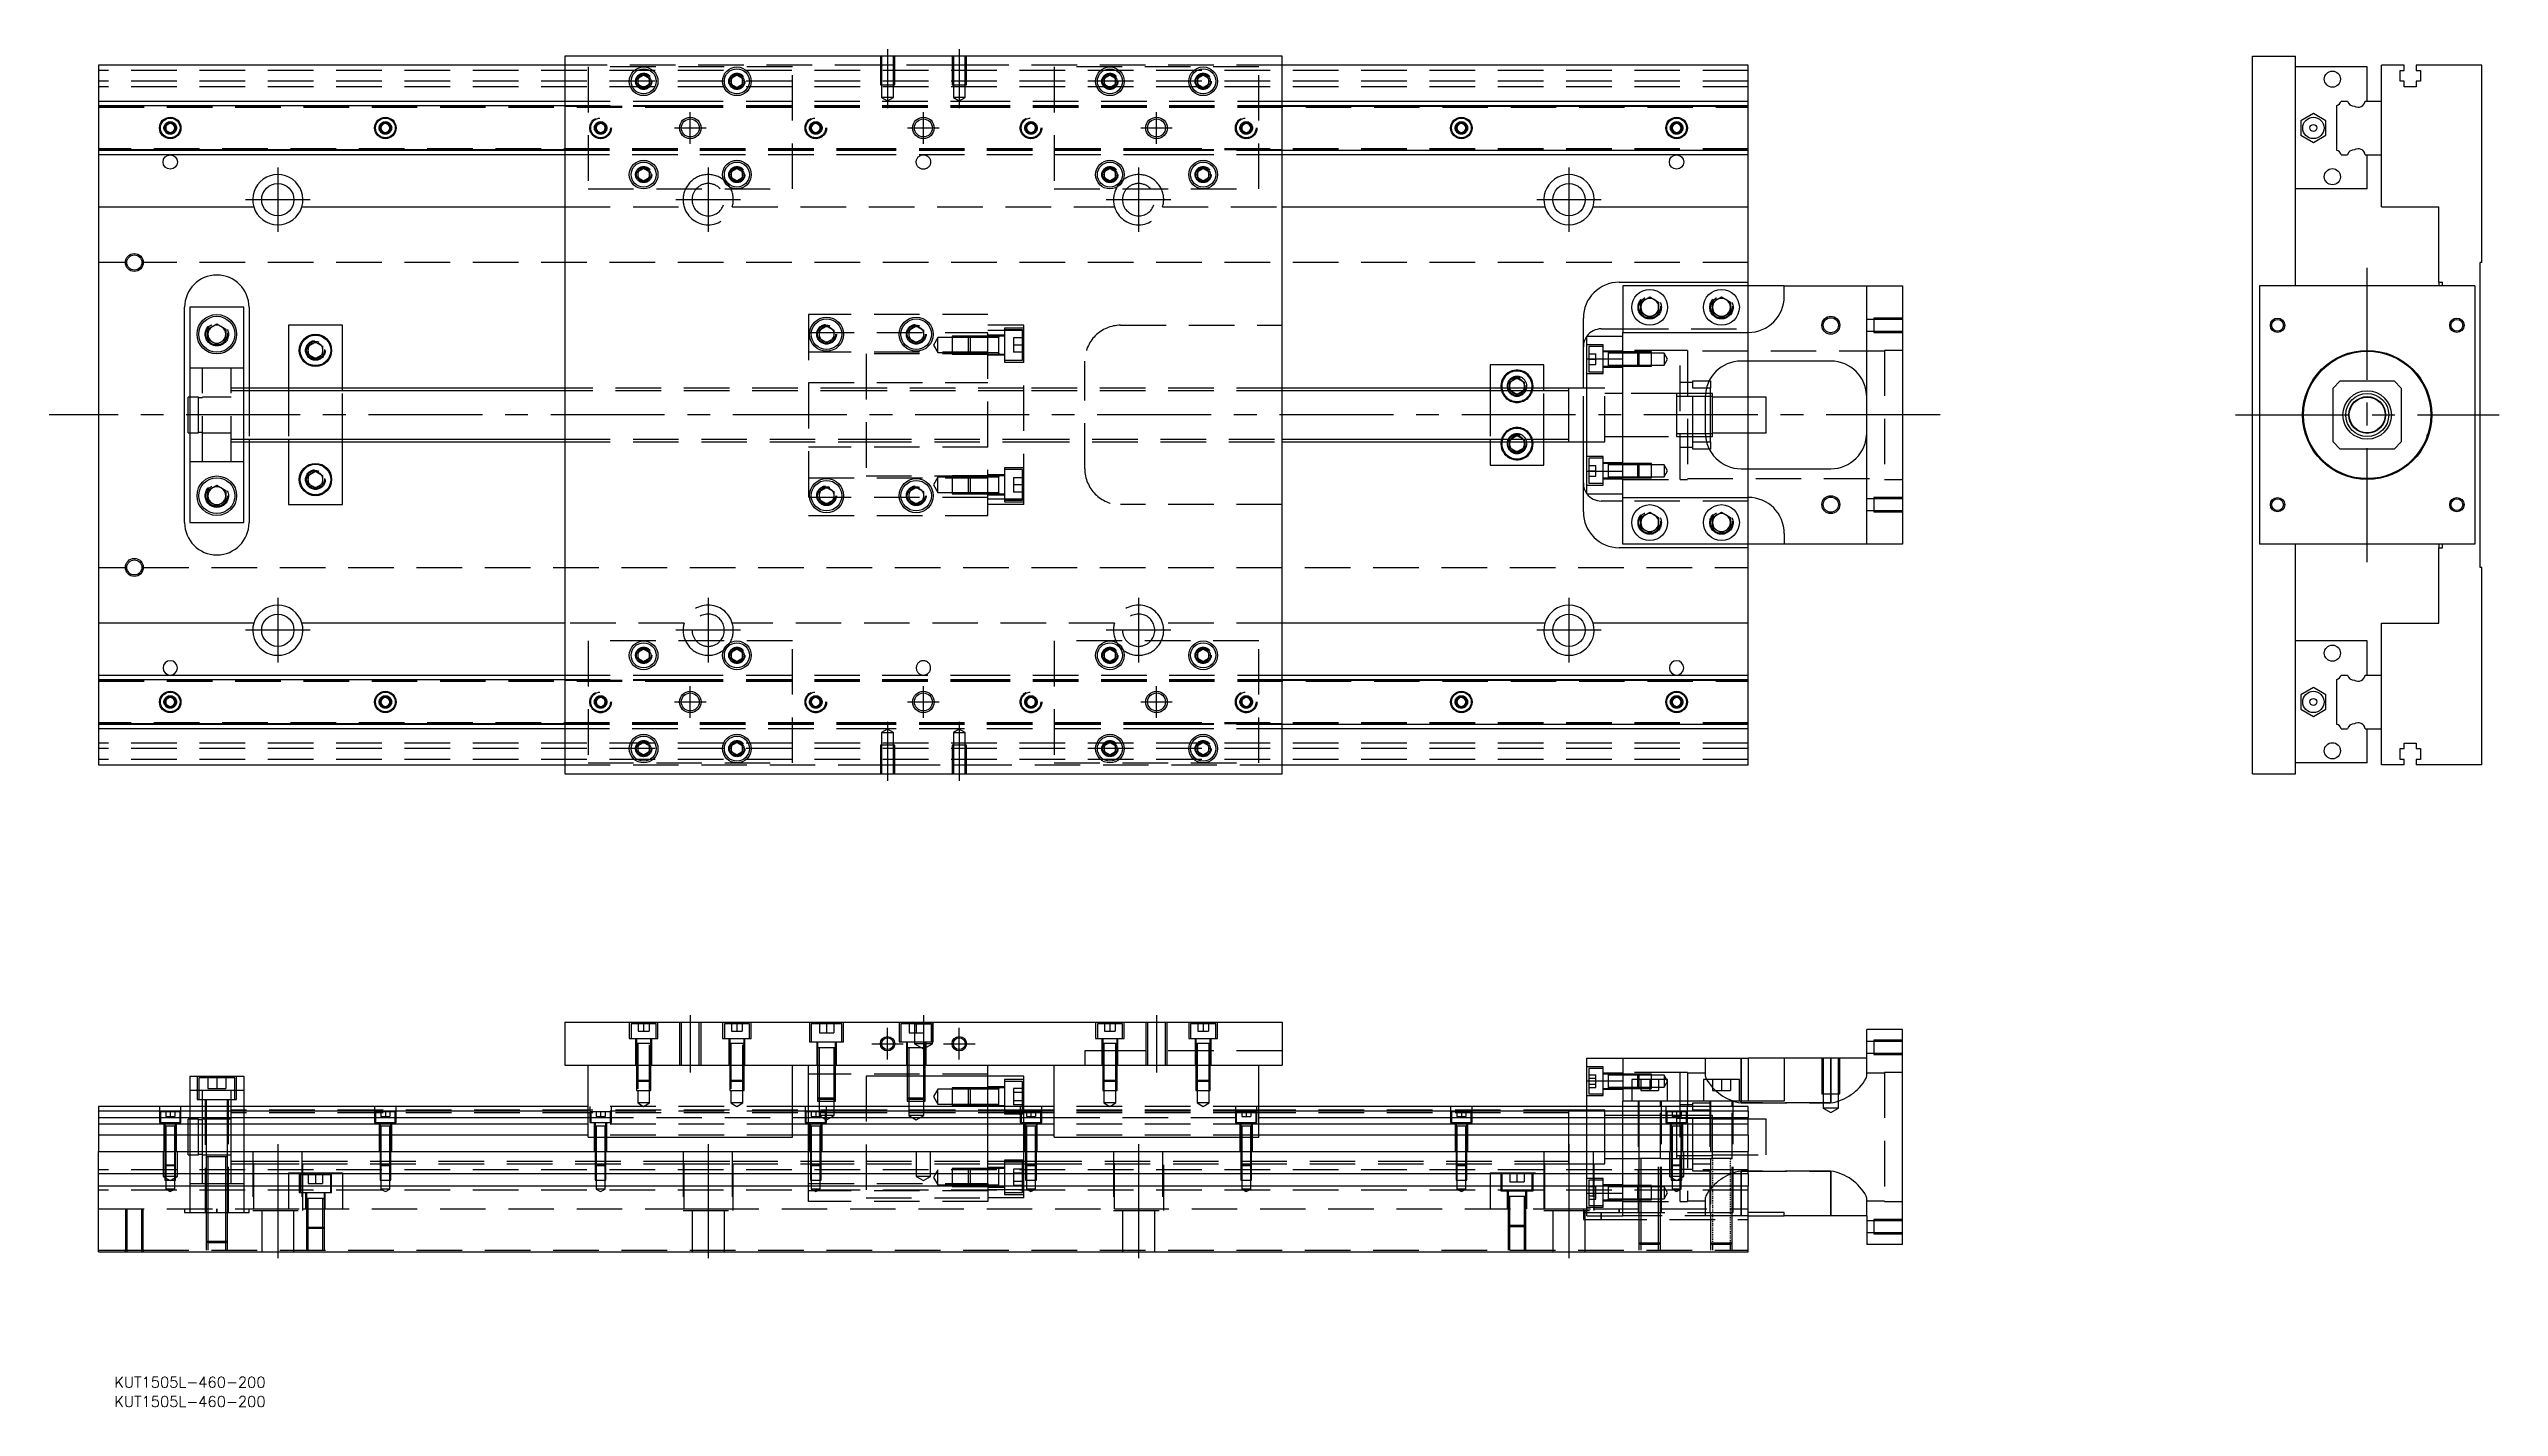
# Model space of a CAD drawing. Header units: millimetres. Extents: x -14 to 669, y -277 to 102.
import ezdxf

# ---------------------------------------------------------------- set-up
doc = ezdxf.new("R2010")
doc.units = ezdxf.units.MM
for name, pattern in [('CENTER', [50.8, 31.75, -6.35, 6.35, -6.35]), ('DASHED', [19.05, 12.7, -6.35]), ('DOT', [0.5, 0.25, -0.25])]:
    doc.linetypes.add(name, pattern=pattern)
doc.layers.add('CENTER', color=1, linetype='CENTER')
doc.styles.get("Standard").update_dxf_attribs({"font": 'txt.shx', "height": 3, "bigfont": 'bigfont.shx'})

msp = doc.modelspace()

# ---------------------------------------------------------------- texts
at = {"color": 7, "linetype": 'Continuous', "lineweight": -3, "char_height": 3, "attachment_point": 1}
for insert in [(4.421164, -268.106236), (4.421164, -273.512712)]:
    msp.add_mtext_dynamic_manual_height_columns('KUT1505L-460-200', width=94.26416415, gutter_width=15, heights=[0], dxfattribs=dict(at, insert=insert))

# ---------------------------------------------------------------- linework, layer by layer
at = {"color": 7, "linetype": 'Continuous', "lineweight": -3}
for p, q in [((130, 97.5), (0, 97.5)), ((0, 97.5), (0, 87.5)), ((130, 100), (130, -100)), ((330, 100), (130, 100)), ((330, -100), (330, 100)), ((460, 97.5), (330, 97.5)), ((460, 87.5), (460, 97.5)), ((600.55, 100), (612.55, 100)), ((600.55, -100), (600.55, 100)), ((612.55, 36), (612.55, 100)), ((632.55, 97), (612.55, 97)), ((632.55, 87.5), (632.55, 97)), ((636.55, 87.5), (636.55, 97.5)), ((642.85, 97.5), (636.55, 97.5)), ((641.7, 96), (642.85, 96)), ((641.7, 93), (641.7, 96)), ((642.85, 96), (642.85, 97.5)), ((646.25, 97.5), (646.25, 96)), ((664.55, 97.5), (646.25, 97.5)), ((646.25, 96), (647.4, 96)), ((647.4, 96), (647.4, 93)), ((664.55, 42.5), (664.55, 97.5)), ((150.5, 93.866026), (152, 94.73205)), ((150.5, 92.133974), (150.5, 93.866026)), ((152, 91.26795), (150.5, 92.133974)), ((152, 94.73205), (153.5, 93.866026)), ((153.5, 92.133974), (152, 91.26795)), ((153.5, 93.866026), (153.5, 92.133974)), ((176.5, 93.866026), (178, 94.73205)), ((176.5, 92.133974), (176.5, 93.866026)), ((178, 91.26795), (176.5, 92.133974)), ((178, 94.73205), (179.5, 93.866026)), ((179.5, 92.133974), (178, 91.26795)), ((179.5, 93.866026), (179.5, 92.133974)), ((280.5, 93.866026), (282, 94.73205)), ((280.5, 92.133974), (280.5, 93.866026)), ((282, 91.26795), (280.5, 92.133974)), ((282, 94.73205), (283.5, 93.866026)), ((283.5, 92.133974), (282, 91.26795)), ((283.5, 93.866026), (283.5, 92.133974)), ((306.5, 93.866026), (308, 94.73205)), ((306.5, 92.133974), (306.5, 93.866026)), ((308, 91.26795), (306.5, 92.133974)), ((308, 94.73205), (309.5, 93.866026)), ((309.5, 92.133974), (308, 91.26795)), ((309.5, 93.866026), (309.5, 92.133974)), ((642.85, 93), (641.7, 93)), ((642.85, 91.5), (642.85, 93)), ((646.25, 91.5), (642.85, 91.5)), ((646.25, 93), (646.25, 91.5)), ((647.4, 93), (646.25, 93)), ((0, 87.5), (130, 87.5)), ((0, 87.5), (0, 86.247728)), ((0, 86.247728), (130, 86.247728)), ((0, 86.247728), (0, 73.752272)), ((330, 87.5), (460, 87.5)), ((330, 86.247728), (460, 86.247728)), ((460, 86.247728), (460, 87.5)), ((460, 73.752272), (460, 86.247728)), ((614.04996, 82.020726), (614.049959, 77.979274)), ((617.54996, 84.041452), (614.04996, 82.020726)), ((621.049959, 82.020726), (617.54996, 84.041452)), ((621.049959, 77.979274), (621.049959, 82.020726)), ((624.05, 73.752272), (624.05, 86.247728)), ((625.302272, 87.5), (627.07668, 87.5)), ((632.027372, 87.5), (636.55, 87.5)), ((636.55, 72.5), (636.55, 87.5)), ((636.55, 72.5), (636.55, 87.5)), ((18.75, 80.721688), (20, 81.443376)), ((18.75, 79.278312), (18.75, 80.721688)), ((20, 78.556624), (18.75, 79.278312)), ((20, 81.443376), (21.25, 80.721688)), ((21.25, 79.278312), (20, 78.556624)), ((21.25, 80.721688), (21.25, 79.278312)), ((78.75, 80.721688), (80, 81.443376)), ((78.75, 79.278312), (78.75, 80.721688)), ((80, 78.556624), (78.75, 79.278312)), ((80, 81.443376), (81.25, 80.721688)), ((81.25, 79.278312), (80, 78.556624)), ((81.25, 80.721688), (81.25, 79.278312)), ((378.75, 80.721688), (380, 81.443376)), ((378.75, 79.278312), (378.75, 80.721688)), ((380, 78.556624), (378.75, 79.278312)), ((380, 81.443376), (381.25, 80.721688)), ((381.25, 79.278312), (380, 78.556624)), ((381.25, 80.721688), (381.25, 79.278312)), ((438.75, 80.721688), (440, 81.443376)), ((438.75, 79.278312), (438.75, 80.721688)), ((440, 78.556624), (438.75, 79.278312)), ((440, 81.443376), (441.25, 80.721688)), ((441.25, 79.278312), (440, 78.556624)), ((441.25, 80.721688), (441.25, 79.278312)), ((614.049959, 77.979274), (617.54996, 75.958548)), ((617.54996, 75.958548), (621.049959, 77.979274)), ((130, 73.752272), (0, 73.752272)), ((0, 73.752272), (0, 72.5)), ((130, 72.5), (0, 72.5)), ((0, 72.5), (0, 58)), ((150.5, 67.866026), (152, 68.73205)), ((152, 68.73205), (153.5, 67.866026)), ((176.5, 67.866026), (178, 68.73205)), ((178, 68.73205), (179.5, 67.866026)), ((280.5, 67.866026), (282, 68.73205)), ((282, 68.73205), (283.5, 67.866026)), ((306.5, 67.866026), (308, 68.73205)), ((308, 68.73205), (309.5, 67.866026)), ((460, 73.752272), (330, 73.752272)), ((460, 72.5), (330, 72.5)), ((460, 72.5), (460, 73.752272)), ((460, 58), (460, 72.5)), ((625.302272, 72.5), (627.07668, 72.5)), ((632.027372, 72.5), (636.55, 72.5)), ((632.55, 63), (632.55, 72.5)), ((636.55, 58), (636.55, 72.5)), ((150.5, 66.133974), (150.5, 67.866026)), ((152, 65.26795), (150.5, 66.133974)), ((153.5, 66.133974), (152, 65.26795)), ((153.5, 67.866026), (153.5, 66.133974)), ((176.5, 66.133974), (176.5, 67.866026)), ((178, 65.26795), (176.5, 66.133974)), ((179.5, 66.133974), (178, 65.26795)), ((179.5, 67.866026), (179.5, 66.133974)), ((280.5, 66.133974), (280.5, 67.866026)), ((282, 65.26795), (280.5, 66.133974)), ((283.5, 66.133974), (282, 65.26795)), ((283.5, 67.866026), (283.5, 66.133974)), ((306.5, 66.133974), (306.5, 67.866026)), ((308, 65.26795), (306.5, 66.133974)), ((309.5, 66.133974), (308, 65.26795)), ((309.5, 67.866026), (309.5, 66.133974)), ((632.55, 63), (612.55, 63)), ((0, 58), (43.291796, 58)), ((0, 58), (0, -58)), ((56.708204, 58), (130, 58)), ((330, 58), (403.291796, 58)), ((416.708204, 58), (460, 58)), ((460, 37), (460, 58)), ((636.55, 58), (652.55, 58)), ((652.55, 37), (652.55, 58)), ((664.55, 42.5), (664.05, 42.5)), ((664.05, -42.5), (664.05, 42.5)), ((424, 37), (460, 37)), ((425, 36), (425, 23)), ((470, 36), (425, 36)), ((460, 36), (460, 37)), ((470, 33), (470, 36)), ((470, 36), (493, 36)), ((493, -36), (493, 36)), ((493, 36), (503, 36)), ((503, 36), (503, -36)), ((662.55, 36), (602.55, 36)), ((602.55, 36), (602.55, -36)), ((652.55, 37), (653.55, 37)), ((652.55, 37), (652.55, 36)), ((653.55, 36), (653.55, 37)), ((662.55, 36), (662.55, -36)), ((24, -30), (24, 30)), ((40.5, 30), (25.5, 30)), ((25.5, 30), (25.5, -30)), ((40.5, -30), (40.5, 30)), ((42, 30), (42, 7.5)), ((430, 31.443376), (432.5, 32.886752)), ((430, 28.556624), (430, 31.443376)), ((432.5, 27.113248), (430, 28.556624)), ((432.5, 32.886752), (435, 31.443376)), ((435, 28.556624), (432.5, 27.113248)), ((435, 31.443376), (435, 28.556624)), ((450, 31.443376), (452.5, 32.886752)), ((450, 28.556624), (450, 31.443376)), ((452.5, 27.113248), (450, 28.556624)), ((452.5, 32.886752), (455, 31.443376)), ((455, 28.556624), (452.5, 27.113248)), ((455, 31.443376), (455, 28.556624)), ((30.5, 23.943376), (33, 25.386752)), ((30.5, 21.056624), (30.5, 23.943376)), ((33, 19.613248), (30.5, 21.056624)), ((33, 25.386752), (35.5, 23.943376)), ((35.5, 21.056624), (33, 19.613248)), ((35.5, 23.943376), (35.5, 21.056624)), ((68, 25), (53, 25)), ((53, 25), (53, 7.5)), ((68, 7.5), (68, 25)), ((201, 23.6547), (203, 24.809402)), ((201, 21.3453), (201, 23.6547)), ((203, 20.190598), (201, 21.3453)), ((203, 24.809402), (205, 23.6547)), ((205, 21.3453), (203, 20.190598)), ((205, 23.6547), (205, 21.3453)), ((226, 23.6547), (228, 24.809402)), ((226, 21.3453), (226, 23.6547)), ((228, 20.190598), (226, 21.3453)), ((228, 24.809402), (230, 23.6547)), ((230, 21.3453), (228, 20.190598)), ((230, 23.6547), (230, 21.3453)), ((414, 7.5), (414, 27)), ((415, 15.652476), (415, 22)), ((415, 22), (425, 22)), ((419, 24), (425, 24)), ((425, 15.652476), (425, 23)), ((425, 23), (460, 23)), ((58.5, 19.1547), (60.5, 20.309402)), ((58.5, 16.8453), (58.5, 19.1547)), ((60.5, 15.690598), (58.5, 16.8453)), ((60.5, 20.309402), (62.5, 19.1547)), ((62.5, 16.8453), (60.5, 15.690598)), ((62.5, 19.1547), (62.5, 16.8453)), ((251, 16.985566), (251, 16.986424)), ((388, 14), (388, 7.5)), ((403, 14), (388, 14)), ((403, 7.5), (403, 14)), ((415, 15.652476), (425, 15.652476)), ((415, -15.652476), (415, 15.652476)), ((425, -15.652476), (425, 15.652476)), ((425, -15.652476), (425, 15.652476)), ((483, 15), (458, 15)), ((460, 5), (460, 15)), ((130, 7.5), (40.5, 7.5)), ((410, 7.5), (330, 7.5)), ((393.5, 9.1547), (395.5, 10.309402)), ((393.5, 7.5), (393.5, 9.1547)), ((395.5, 10.309402), (397.5, 9.1547)), ((397.5, 9.1547), (397.5, 7.5)), ((410, -7.5), (410, 7.5)), ((415, 7.5), (410, 7.5)), ((449.5, 7.5), (448.317542, 7.5)), ((449.069714, 9.5), (449.5, 9.5)), ((449.5, 9.5), (449.5, 7.5)), ((449.5, -7.5), (449.5, 7.5)), ((625.05, 9.5), (623.05, 7.5)), ((623.05, -7.5), (623.05, 7.5)), ((625.05, 9.5), (640.05, 9.5)), ((642.05, 7.5), (640.05, 9.5)), ((642.05, 7.5), (642.05, -7.5)), ((25, -5), (25, 5)), ((25.5, 5), (25, 5)), ((448, 5), (448, -5)), ((449.5, 5.125), (448.000782, 5.125)), ((449.5, 6), (448.050126, 6)), ((450, 6), (449.5, 6)), ((450, 5.125), (449.5, 5.125)), ((450, -6), (450, 6)), ((465, 5), (450, 5)), ((465, -5), (465, 5)), ((25, -5), (25.5, -5)), ((448.000782, -5.125), (449.5, -5.125)), ((448.050126, -6), (449.5, -6)), ((449.5, -5.125), (450, -5.125)), ((449.5, -6), (450, -6)), ((450, -5), (465, -5)), ((460, -15), (460, -5)), ((649.15, -5.499994), (649.15, -5.500852)), ((649.15, -5.500852), (649.15, -6.285102)), ((649.15, -6.285102), (649.15, -6.959886)), ((40.5, -7.5), (130, -7.5)), ((42, -7.5), (42, -30)), ((53, -7.5), (53, -25)), ((68, -25), (68, -7.5)), ((330, -7.5), (410, -7.5)), ((388, -7.5), (388, -14)), ((393.5, -9.1547), (393.5, -7.5)), ((395.5, -10.309402), (393.5, -9.1547)), ((397.5, -9.1547), (395.5, -10.309402)), ((397.5, -7.5), (397.5, -9.1547)), ((403, -14), (403, -7.5)), ((409.995, -7.5), (410, -7.5)), ((410, -7.5), (415, -7.5)), ((410, -7.5), (410.005, -7.5)), ((414, -27), (414, -7.5)), ((448.317542, -7.5), (449.5, -7.5)), ((449.5, -9.5), (449.069714, -9.5)), ((449.5, -7.5), (449.5, -9.5)), ((623.05, -7.5), (625.05, -9.5)), ((640.05, -9.5), (625.05, -9.5)), ((640.05, -9.5), (642.05, -7.5)), ((30.5, -21.056624), (33, -19.613248)), ((33, -19.613248), (35.5, -21.056624)), ((58.5, -16.8453), (60.5, -15.690598)), ((58.5, -19.1547), (58.5, -16.8453)), ((60.5, -20.309402), (58.5, -19.1547)), ((60.5, -15.690598), (62.5, -16.8453)), ((62.5, -19.1547), (60.5, -20.309402)), ((62.5, -16.8453), (62.5, -19.1547)), ((201, -21.3453), (203, -20.190598)), ((203, -20.190598), (205, -21.3453)), ((226, -21.3453), (228, -20.190598)), ((228, -20.190598), (230, -21.3453)), ((251, -17.385572), (251, -16.985566)), ((388, -14), (403, -14)), ((415, -22), (415, -15.652476)), ((415, -15.652476), (425, -15.652476)), ((425, -23), (425, -15.652476)), ((458, -15), (483, -15)), ((30.5, -23.943376), (30.5, -21.056624)), ((33, -25.386752), (30.5, -23.943376)), ((35.5, -23.943376), (33, -25.386752)), ((35.5, -21.056624), (35.5, -23.943376)), ((53, -25), (68, -25)), ((201, -23.6547), (201, -21.3453)), ((203, -24.809402), (201, -23.6547)), ((205, -23.6547), (203, -24.809402)), ((205, -21.3453), (205, -23.6547)), ((226, -23.6547), (226, -21.3453)), ((228, -24.809402), (226, -23.6547)), ((230, -23.6547), (228, -24.809402)), ((230, -21.3453), (230, -23.6547)), ((251, -21.985576), (251, -21.585572)), ((415, -22), (425, -22)), ((425, -24), (419, -24)), ((425, -23), (460, -23)), ((425, -36), (425, -23)), ((430, -28.556624), (432.5, -27.113248)), ((432.5, -27.113248), (435, -28.556624)), ((450, -28.556624), (452.5, -27.113248)), ((452.5, -27.113248), (455, -28.556624)), ((25.5, -30), (40.5, -30)), ((430, -31.443376), (430, -28.556624)), ((432.5, -32.886752), (430, -31.443376)), ((435, -31.443376), (432.5, -32.886752)), ((435, -28.556624), (435, -31.443376)), ((450, -31.443376), (450, -28.556624)), ((452.5, -32.886752), (450, -31.443376)), ((455, -31.443376), (452.5, -32.886752)), ((455, -28.556624), (455, -31.443376)), ((470, -33), (470, -36)), ((460, -37), (424, -37)), ((470, -36), (425, -36)), ((460, -37), (460, -36)), ((460, -58), (460, -37)), ((493, -36), (470, -36)), ((503, -36), (493, -36)), ((662.55, -36), (602.55, -36)), ((612.55, -100), (612.55, -36)), ((652.55, -36), (652.55, -37)), ((652.55, -58), (652.55, -37)), ((652.55, -37), (653.55, -37)), ((653.55, -37), (653.55, -36)), ((664.55, -42.5), (664.05, -42.5)), ((664.55, -97.5), (664.55, -42.5)), ((43.291796, -58), (0, -58)), ((0, -58), (0, -72.5)), ((130, -58), (56.708204, -58)), ((403.291796, -58), (330, -58)), ((460, -58), (416.708204, -58)), ((460, -72.5), (460, -58)), ((636.55, -72.5), (636.55, -58)), ((636.55, -58), (652.55, -58)), ((150.5, -66.133974), (152, -65.26795)), ((150.5, -67.866026), (150.5, -66.133974)), ((152, -68.73205), (150.5, -67.866026)), ((152, -65.26795), (153.5, -66.133974)), ((153.5, -67.866026), (152, -68.73205)), ((153.5, -66.133974), (153.5, -67.866026)), ((176.5, -66.133974), (178, -65.26795)), ((176.5, -67.866026), (176.5, -66.133974)), ((178, -68.73205), (176.5, -67.866026)), ((178, -65.26795), (179.5, -66.133974)), ((179.5, -67.866026), (178, -68.73205)), ((179.5, -66.133974), (179.5, -67.866026)), ((280.5, -66.133974), (282, -65.26795)), ((280.5, -67.866026), (280.5, -66.133974)), ((282, -68.73205), (280.5, -67.866026)), ((282, -65.26795), (283.5, -66.133974)), ((283.5, -67.866026), (282, -68.73205)), ((283.5, -66.133974), (283.5, -67.866026)), ((306.5, -66.133974), (308, -65.26795)), ((306.5, -67.866026), (306.5, -66.133974)), ((308, -68.73205), (306.5, -67.866026)), ((308, -65.26795), (309.5, -66.133974)), ((309.5, -67.866026), (308, -68.73205)), ((309.5, -66.133974), (309.5, -67.866026)), ((632.55, -63), (612.55, -63)), ((632.55, -72.5), (632.55, -63)), ((0, -72.5), (130, -72.5)), ((0, -72.5), (0, -73.752272)), ((0, -73.752272), (0, -86.247728)), ((0, -73.752272), (130, -73.752272)), ((330, -72.5), (460, -72.5)), ((330, -73.752272), (460, -73.752272)), ((460, -73.752272), (460, -72.5)), ((460, -86.247728), (460, -73.752272)), ((624.05, -86.247728), (624.05, -73.752272)), ((625.302272, -72.5), (627.07668, -72.5)), ((632.027372, -72.5), (636.55, -72.5)), ((636.55, -87.5), (636.55, -72.5)), ((636.55, -87.5), (636.55, -72.5)), ((18.75, -79.278312), (20, -78.556624)), ((18.75, -80.721688), (18.75, -79.278312)), ((20, -81.443376), (18.75, -80.721688)), ((20, -78.556624), (21.25, -79.278312)), ((21.25, -80.721688), (20, -81.443376)), ((21.25, -79.278312), (21.25, -80.721688)), ((78.75, -79.278312), (80, -78.556624)), ((78.75, -80.721688), (78.75, -79.278312)), ((80, -81.443376), (78.75, -80.721688)), ((80, -78.556624), (81.25, -79.278312)), ((81.25, -80.721688), (80, -81.443376)), ((81.25, -79.278312), (81.25, -80.721688)), ((378.75, -79.278312), (380, -78.556624)), ((378.75, -80.721688), (378.75, -79.278312)), ((380, -81.443376), (378.75, -80.721688)), ((380, -78.556624), (381.25, -79.278312)), ((381.25, -80.721688), (380, -81.443376)), ((381.25, -79.278312), (381.25, -80.721688)), ((438.75, -79.278312), (440, -78.556624)), ((438.75, -80.721688), (438.75, -79.278312)), ((440, -81.443376), (438.75, -80.721688)), ((440, -78.556624), (441.25, -79.278312)), ((441.25, -80.721688), (440, -81.443376)), ((441.25, -79.278312), (441.25, -80.721688)), ((614.04996, -77.979274), (614.049959, -82.020726)), ((617.54996, -75.958548), (614.04996, -77.979274)), ((621.049959, -77.979274), (617.54996, -75.958548)), ((621.049959, -82.020726), (621.049959, -77.979274)), ((130, -86.247728), (0, -86.247728)), ((0, -86.247728), (0, -87.5)), ((130, -87.5), (0, -87.5)), ((0, -87.5), (0, -97.5)), ((460, -86.247728), (330, -86.247728)), ((460, -87.5), (330, -87.5)), ((460, -87.5), (460, -86.247728)), ((460, -97.5), (460, -87.5)), ((614.049959, -82.020726), (617.54996, -84.041452)), ((617.54996, -84.041452), (621.049959, -82.020726)), ((625.302272, -87.5), (627.07668, -87.5)), ((632.027372, -87.5), (636.55, -87.5)), ((632.55, -97), (632.55, -87.5)), ((636.55, -97.5), (636.55, -87.5)), ((150.5, -92.133974), (152, -91.26795)), ((150.5, -93.866026), (150.5, -92.133974)), ((152, -94.73205), (150.5, -93.866026)), ((152, -91.26795), (153.5, -92.133974)), ((153.5, -93.866026), (152, -94.73205)), ((153.5, -92.133974), (153.5, -93.866026)), ((176.5, -92.133974), (178, -91.26795)), ((176.5, -93.866026), (176.5, -92.133974)), ((178, -94.73205), (176.5, -93.866026)), ((178, -91.26795), (179.5, -92.133974)), ((179.5, -93.866026), (178, -94.73205)), ((179.5, -92.133974), (179.5, -93.866026)), ((280.5, -92.133974), (282, -91.26795)), ((280.5, -93.866026), (280.5, -92.133974)), ((282, -94.73205), (280.5, -93.866026)), ((282, -91.26795), (283.5, -92.133974)), ((283.5, -93.866026), (282, -94.73205)), ((283.5, -92.133974), (283.5, -93.866026)), ((306.5, -92.133974), (308, -91.26795)), ((306.5, -93.866026), (306.5, -92.133974)), ((308, -94.73205), (306.5, -93.866026)), ((308, -91.26795), (309.5, -92.133974)), ((309.5, -93.866026), (308, -94.73205)), ((309.5, -92.133974), (309.5, -93.866026)), ((641.7, -93), (642.85, -93)), ((641.7, -96), (641.7, -93)), ((642.85, -91.5), (646.25, -91.5)), ((642.85, -93), (642.85, -91.5)), ((646.25, -91.5), (646.25, -93)), ((646.25, -93), (647.4, -93)), ((647.4, -93), (647.4, -96)), ((0, -97.5), (130, -97.5)), ((130, -100), (330, -100)), ((330, -97.5), (460, -97.5)), ((600.55, -100), (612.55, -100)), ((632.55, -97), (612.55, -97)), ((642.85, -97.5), (636.55, -97.5)), ((642.85, -96), (641.7, -96)), ((642.85, -97.5), (642.85, -96)), ((646.25, -96), (646.25, -97.5)), ((647.4, -96), (646.25, -96)), ((664.55, -97.5), (646.25, -97.5)), ((130, -169.26), (330, -169.26)), ((130, -169.26), (130, -181.26)), ((330, -169.26), (330, -181.26)), ((201, -176.36), (200.499994, -176.36)), ((201.35, -176.36), (201, -176.36)), ((205, -176.36), (204.65, -176.36)), ((205.500006, -176.36), (205, -176.36)), ((503, -171.26), (493, -171.26)), ((493, -179.26), (493, -171.26)), ((503, -231.26), (503, -171.26)), ((25.5, -184.26), (25.5, -192.76)), ((25.5, -184.26), (40.5, -184.26)), ((40.5, -184.26), (40.5, -192.76)), ((130, -181.26), (330, -181.26)), ((136.5, -201.26), (136.5, -181.26)), ((193.5, -201.26), (193.5, -181.26)), ((198, -192.76), (198, -181.26)), ((248, -192.76), (248, -181.26)), ((258, -184.26), (248, -184.26)), ((258, -192.76), (258, -184.26)), ((266.5, -201.26), (266.5, -181.26)), ((323.5, -201.26), (323.5, -181.26)), ((415, -179.26), (425, -179.26)), ((415, -185.607524), (415, -179.26)), ((420.9, -183.703646), (420.9, -184.28866)), ((425, -179.26), (425, -191.26)), ((425, -179.26), (460, -179.26)), ((470, -179.26), (460, -179.26)), ((470, -179.26), (470, -191.26)), ((493, -179.26), (470, -179.26)), ((415, -185.607524), (425, -185.607524)), ((415, -192.76), (415, -185.607524)), ((420.9, -185.563604), (420.9, -185.843698)), ((420.9, -187.118714), (420.9, -187.703656)), ((425, -192.76), (425, -191.26)), ((470, -191.26), (425, -191.26)), ((437.5, -185.26), (427.5, -185.26)), ((427.5, -185.26), (427.5, -191.26)), ((437.5, -191.26), (437.5, -185.26)), ((457.5, -185.26), (447.5, -185.26)), ((447.5, -185.26), (447.5, -191.26)), ((457.5, -191.26), (457.5, -185.26)), ((0, -192.76), (0, -194.012272)), ((136.5, -192.76), (0, -192.76)), ((0, -194.012272), (0, -195.78668)), ((136.5, -194.012272), (0, -194.012272)), ((0, -195.78668), (136.5, -195.78668)), ((0, -195.78668), (0, -197.683076)), ((136.5, -197.683076), (0, -197.683076)), ((0, -197.683076), (0, -200.737372)), ((266.5, -192.76), (193.5, -192.76)), ((266.5, -194.012272), (193.5, -194.012272)), ((193.5, -195.78668), (266.5, -195.78668)), ((266.5, -197.683076), (193.5, -197.683076)), ((251, -192.510006), (251, -192.11)), ((460, -192.76), (323.5, -192.76)), ((460, -194.012272), (323.5, -194.012272)), ((323.5, -195.78668), (460, -195.78668)), ((460, -197.683076), (323.5, -197.683076)), ((450, -196.135), (449.5, -196.135)), ((460, -194.012272), (460, -192.76)), ((460, -194.012272), (460, -195.78668)), ((460, -197.683076), (460, -195.78668)), ((460, -200.737372), (460, -197.683076)), ((0, -200.737372), (0, -205.26)), ((136.5, -200.737372), (0, -200.737372)), ((136.5, -201.26), (193.5, -201.26)), ((266.5, -200.737372), (193.5, -200.737372)), ((266.5, -201.26), (323.5, -201.26)), ((460, -200.737372), (323.5, -200.737372)), ((460, -200.737372), (460, -205.26)), ((0, -205.26), (460, -205.26)), ((0, -211.56), (0, -205.26)), ((460, -211.56), (0, -211.56)), ((0, -214.96), (0, -211.56)), ((460, -211.56), (460, -205.26)), ((460, -211.56), (460, -214.96)), ((460, -214.96), (0, -214.96)), ((0, -233.26), (0, -214.96)), ((251, -214.96), (251, -214.61)), ((251, -215.010006), (251, -214.96)), ((420.9, -214.816344), (420.9, -214.96)), ((420.9, -214.96), (420.9, -215.40136)), ((420.9, -216.676302), (420.9, -216.956396)), ((420.9, -218.231412), (420.9, -218.816354)), ((460, -233.26), (460, -214.96)), ((470, -222.26), (460, -222.26)), ((460, -223.26), (470, -223.26)), ((470, -223.26), (470, -222.26)), ((493, -223.26), (470, -223.26)), ((493, -223.26), (493, -231.26)), ((503, -231.26), (493, -231.26)), ((0, -233.26), (460, -233.26))]:
    msp.add_line(p, q, dxfattribs=at)
at = {"color": 3, "linetype": 'DASHED', "lineweight": -3}
for p, q in [((460, 96), (0, 96)), ((218.000006, 97.5), (130, 97.5)), ((193.5, 97), (136.5, 97)), ((136.5, 97), (136.5, 63)), ((193.5, 63), (193.5, 97)), ((218.000006, 100), (218.000006, 92)), ((221.999994, 97.5), (218.000006, 97.5)), ((218.35, 100), (218.35, 92)), ((221.65, 92), (221.65, 100)), ((221.999994, 92), (221.999994, 100)), ((238.000006, 97.5), (221.999994, 97.5)), ((238.000006, 100), (238.000006, 92)), ((241.999994, 97.5), (238.000006, 97.5)), ((238.35, 100), (238.35, 92)), ((241.65, 92), (241.65, 100)), ((241.999994, 92), (241.999994, 100)), ((330, 97.5), (241.999994, 97.5)), ((266.5, 97), (266.5, 63)), ((323.5, 97), (266.5, 97)), ((323.5, 63), (323.5, 97)), ((460, 93), (0, 93)), ((460, 91.5), (0, 91.5)), ((150, 93), (150.030168, 93.346066)), ((179.973226, 93.326156), (180, 93)), ((218.000006, 92), (221.999994, 92)), ((218.35, 92), (218.35, 88.5)), ((221.65, 88.5), (221.65, 92)), ((238.000006, 92), (241.999994, 92)), ((238.35, 92), (238.35, 88.5)), ((241.65, 88.5), (241.65, 92)), ((280, 93), (280.023172, 93.30356)), ((309.973226, 93.326156), (310, 93)), ((0, 86.1147), (130, 86.1147)), ((0, 86.1), (161.5, 86.1)), ((0, 85.8), (161.5, 85.8)), ((130, 87.5), (161.5, 87.5)), ((130, 86.247728), (161.5, 86.247728)), ((130, 86.1147), (161.5, 86.1147)), ((161.5, 87.5), (218.5, 87.5)), ((161.5, 86.247728), (218.5, 86.247728)), ((161.5, 86.1147), (218.5, 86.1147)), ((161.5, 86.1), (218.5, 86.1)), ((161.5, 86.1), (218.5, 86.1)), ((161.5, 85.8), (218.5, 85.8)), ((161.5, 85.8), (218.5, 85.8)), ((221.65, 88.5), (218.35, 88.5)), ((218.35, 88.5), (220, 87.547372)), ((218.5, 87.5), (241.5, 87.5)), ((218.5, 86.247728), (241.5, 86.247728)), ((218.5, 86.1147), (241.5, 86.1147)), ((218.5, 86.1), (241.5, 86.1)), ((218.5, 85.8), (241.5, 85.8)), ((220, 87.547372), (221.65, 88.5)), ((241.65, 88.5), (238.35, 88.5)), ((238.35, 88.5), (240, 87.547372)), ((240, 87.547372), (241.65, 88.5)), ((241.5, 87.5), (298.5, 87.5)), ((241.5, 86.247728), (298.5, 86.247728)), ((241.5, 86.1147), (298.5, 86.1147)), ((241.5, 86.1), (298.5, 86.1)), ((241.5, 86.1), (298.5, 86.1)), ((241.5, 85.8), (298.5, 85.8)), ((241.5, 85.8), (298.5, 85.8)), ((298.5, 87.5), (330, 87.5)), ((298.5, 86.247728), (330, 86.247728)), ((298.5, 86.1147), (330, 86.1147)), ((298.5, 86.1), (460, 86.1)), ((298.5, 85.8), (460, 85.8)), ((330, 86.1147), (460, 86.1147)), ((18.5, 80), (18.516134, 80.21941)), ((78.5, 80), (78.516134, 80.21941)), ((138.5, 80), (138.516134, 80.21941)), ((138.75, 80.721688), (140, 81.443376)), ((138.75, 79.278312), (138.75, 80.721688)), ((140, 78.556624), (138.75, 79.278312)), ((140, 81.443376), (141.25, 80.721688)), ((141.25, 79.278312), (140, 78.556624)), ((141.25, 80.721688), (141.25, 79.278312)), ((198.5, 80), (198.516134, 80.21941)), ((198.75, 80.721688), (200, 81.443376)), ((198.75, 79.278312), (198.75, 80.721688)), ((200, 78.556624), (198.75, 79.278312)), ((200, 81.443376), (201.25, 80.721688)), ((201.25, 79.278312), (200, 78.556624)), ((201.25, 80.721688), (201.25, 79.278312)), ((258.75, 80.721688), (260, 81.443376)), ((258.75, 79.278312), (258.75, 80.721688)), ((260, 78.556624), (258.75, 79.278312)), ((260, 81.443376), (261.25, 80.721688)), ((261.25, 79.278312), (260, 78.556624)), ((261.25, 80.721688), (261.25, 79.278312)), ((261.477374, 80.25955), (261.5, 80)), ((318.75, 80.721688), (320, 81.443376)), ((318.75, 79.278312), (318.75, 80.721688)), ((320, 78.556624), (318.75, 79.278312)), ((320, 81.443376), (321.25, 80.721688)), ((321.25, 79.278312), (320, 78.556624)), ((321.25, 80.721688), (321.25, 79.278312)), ((321.477374, 80.25955), (321.5, 80)), ((378.5, 80), (378.516134, 80.21941)), ((438.5, 80), (438.516134, 80.21941)), ((161.5, 74.2), (0, 74.2)), ((161.5, 73.9), (0, 73.9)), ((130, 73.8853), (0, 73.8853)), ((161.5, 73.8853), (130, 73.8853)), ((161.5, 73.752272), (130, 73.752272)), ((161.5, 72.5), (130, 72.5)), ((218.5, 74.2), (161.5, 74.2)), ((218.5, 73.9), (161.5, 73.9)), ((218.5, 73.8853), (161.5, 73.8853)), ((218.5, 73.752272), (161.5, 73.752272)), ((218.5, 72.5), (161.5, 72.5)), ((241.5, 74.2), (218.5, 74.2)), ((241.5, 73.9), (218.5, 73.9)), ((241.5, 73.8853), (218.5, 73.8853)), ((241.5, 73.752272), (218.5, 73.752272)), ((241.5, 72.5), (218.5, 72.5)), ((298.5, 74.2), (241.5, 74.2)), ((298.5, 73.9), (241.5, 73.9)), ((298.5, 73.8853), (241.5, 73.8853)), ((298.5, 73.752272), (241.5, 73.752272)), ((298.5, 72.5), (241.5, 72.5)), ((460, 74.2), (298.5, 74.2)), ((460, 73.9), (298.5, 73.9)), ((330, 73.8853), (298.5, 73.8853)), ((330, 73.752272), (298.5, 73.752272)), ((330, 72.5), (298.5, 72.5)), ((460, 73.8853), (330, 73.8853)), ((136.5, 63), (193.5, 63)), ((153.973226, 67.326156), (154, 67)), ((179.973226, 67.326156), (180, 67)), ((266.5, 63), (323.5, 63)), ((280, 67), (280.023172, 67.30356)), ((309.973226, 67.326156), (310, 67)), ((130, 58), (163.291796, 58)), ((176.708204, 58), (283.291796, 58)), ((296.708204, 58), (330, 58)), ((7.5, 42.5), (0, 42.5)), ((460, 42.5), (12.5, 42.5)), ((460, 24), (460, 36)), ((198, 28), (198, -28)), ((248, 28), (198, 28)), ((248, -28), (248, 28)), ((435.477798, 30.364306), (435.5, 30)), ((455.477798, 30.364306), (455.5, 30)), ((35.977798, 22.864306), (36, 22.5)), ((198, 23), (248, 23)), ((200.5, 22.5), (200.534018, 22.911016)), ((225.5, 22.5), (225.52689, 22.865682)), ((234, 21.585572), (232.787564, 19.485572)), ((234, 17.385572), (234, 21.585572)), ((238, 21.585572), (234, 21.585572)), ((238, 21.985566), (238, 16.985576)), ((243, 21.985566), (238, 21.985566)), ((242.6, 21.585572), (238, 21.585572)), ((243, 21.985572), (242.6, 21.585572)), ((242.6, 17.385572), (242.6, 21.585572)), ((248, 21.585572), (242.6, 21.585572)), ((243, 21.985572), (243, 16.985572)), ((248, 21.98557), (243, 21.985572)), ((248, 21.985566), (243, 21.985566)), ((258, 25), (248, 25)), ((258, 23.49468), (248, 23.49468)), ((252.6, 22.235572), (248, 22.235572)), ((251.005, 21.985572), (248, 21.98557)), ((251, 21.585572), (248, 21.585572)), ((252.6, 21.985572), (250.995, 21.985572)), ((251, 21.728174), (251, 21.985572)), ((251, 21.985572), (251, 21.728122)), ((251, 17.24302), (251, 21.728174)), ((252.6, 24.235572), (252.6, 14.735572)), ((258, 24.235572), (252.6, 24.235572)), ((257.6, 23.735572), (252.6, 23.735572)), ((255.1, 21.485572), (255.1, 19.485572)), ((257.6, 21.485572), (255.1, 21.485572)), ((257.6, 15.235572), (257.6, 23.735572)), ((258, 23.49468), (258, 25)), ((258, -23.49468), (258, 23.49468)), ((285, 25), (330, 25)), ((425, 24), (460, 24)), ((425, 15.652476), (425, 22)), ((460, 23), (460, 24)), ((460, 15), (460, 23)), ((495, 26.65), (493, 26.65)), ((493, 23.35), (495, 23.35)), ((495, 26.999994), (495, 23.000006)), ((503, 26.999994), (495, 26.999994)), ((503, 26.65), (495, 26.65)), ((495, 23.35), (503, 23.35)), ((495, 23.000006), (503, 23.000006)), ((62.983582, 18.286038), (63, 18)), ((248, 17.5), (198, 17.5)), ((214, 17), (214, -17)), ((248, 17), (214, 17)), ((232.787564, 19.485572), (234, 17.385572)), ((234, 17.385572), (238, 17.385572)), ((238, 17.385572), (242.6, 17.385572)), ((238, 16.985576), (243, 16.985576)), ((242.6, 17.385572), (243, 16.985572)), ((242.6, 17.385572), (248, 17.385572)), ((243, 16.985576), (248, 16.985576)), ((243, 16.985572), (248, 16.985574)), ((248, 17.385572), (251, 17.385572)), ((248, 16.985574), (251.005, 16.985572)), ((248, 16.735572), (252.6, 16.735572)), ((250.995, 16.985572), (252.6, 16.985572)), ((251, 17.243038), (251, 16.985572)), ((251, 16.985572), (251, 17.24302)), ((252.6, 15.235572), (257.6, 15.235572)), ((252.6, 14.735572), (258, 14.735572)), ((257.6, 19.485572), (255.1, 19.485572)), ((255.1, 19.485572), (255.1, 17.485572)), ((257.6, 17.485572), (255.1, 17.485572)), ((275, -15), (275, 15)), ((419.5, 19.55635), (415, 19.55635)), ((415.5, 19.05635), (415.5, 12.05635)), ((419.5, 19.05635), (415.5, 19.05635)), ((415.5, 17.05635), (417.5, 17.05635)), ((415.5, 15.55635), (417.5, 15.55635)), ((415.5, 14.05635), (417.5, 14.05635)), ((417.5, 15.55635), (417.5, 17.05635)), ((417.5, 14.05635), (417.5, 15.55635)), ((419.5, 11.55635), (419.5, 19.55635)), ((425, 17.80635), (419.5, 17.80635)), ((420.9, 17.55635), (419.5, 17.55635)), ((420.9, 17.55635), (420.895, 17.55635)), ((420.9, 17.55635), (420.9, 17.339888)), ((420.905, 17.55635), (420.9, 17.55635)), ((425, 17.55635), (420.9, 17.55635)), ((420.9, 17.339888), (420.9, 13.77281)), ((425, 17.20635), (420.9, 17.20635)), ((420.9, 13.90635), (425, 13.90635)), ((420.9, 13.77281), (420.9, 13.55635)), ((441, 18), (425, 18)), ((429.15, 17.55635), (425, 17.55635)), ((429.150006, 17.556344), (425, 17.556344)), ((429.5, 17.20635), (425, 17.20635)), ((425, 13.90635), (429.5, 13.90635)), ((429.15, 13.55635), (429.15, 17.55635)), ((429.5, 17.20635), (429.15, 17.55635)), ((429.15, 13.55635), (429.5, 13.90635)), ((433, 17.556344), (429.150006, 17.556344)), ((429.5, 17.20635), (429.5, 13.90635)), ((433, 17.20635), (429.5, 17.20635)), ((429.5, 13.90635), (433, 13.90635)), ((433, 13.556354), (433, 17.556344)), ((436.5, 17.20635), (433, 17.20635)), ((433, 13.90635), (436.5, 13.90635)), ((436.5, 17.20635), (436.5, 13.90635)), ((437.452628, 15.55635), (436.5, 17.20635)), ((436.5, 13.90635), (437.452628, 15.55635)), ((441, -18), (441, 18)), ((443, 18), (441, 18)), ((443, 18), (443, -18)), ((498, 17.75), (443, 17.75)), ((498, 18), (498, -18)), ((503, 18), (498, 18)), ((29, 13), (25.5, 13)), ((29, -13), (29, 13)), ((37, 13), (29, 13)), ((37, -13), (37, 13)), ((40.5, 13), (37, 13)), ((40.5, 7.5), (37, 7.5)), ((42, 7.5), (42, 6.75)), ((53, 7.5), (53, 6.75)), ((68, 6.75), (68, 7.5)), ((214, 7.5), (130, 7.5)), ((198, 9), (248, 9)), ((258, 7.5), (214, 7.5)), ((330, 7.5), (258, 7.5)), ((388, 7.5), (388, 6.75)), ((393.5, 6.8453), (393.5, 7.5)), ((393.665064, 6.75), (393.5, 6.8453)), ((397.5, 6.8453), (397.334936, 6.75)), ((397.5, 7.5), (397.5, 6.8453)), ((397.983582, 8.286038), (398, 8)), ((403, 6.75), (403, 7.5)), ((414, -7.5), (414, 7.5)), ((415, 11.55635), (419.5, 11.55635)), ((420, 7.5), (415, 7.5)), ((415.5, 12.05635), (419.5, 12.05635)), ((419.5, 13.55635), (420.9, 13.55635)), ((419.5, 13.30635), (425, 13.30635)), ((420, -7.5), (420, 7.5)), ((420.895, 13.55635), (420.9, 13.55635)), ((420.9, 13.55635), (420.905, 13.55635)), ((420.9, 13.55635), (425, 13.55635)), ((425, 13.556354), (429.15, 13.556354)), ((425, 13.55635), (429.15, 13.55635)), ((429.15, 13.556354), (433, 13.556354)), ((444.5, 9), (441, 9)), ((444.5, 9.5), (449.069714, 9.5)), ((444.5, 7.5), (444.5, 9.5)), ((444.5, -7.5), (444.5, 7.5)), ((448.317542, 7.5), (444.5, 7.5)), ((27.85, 5), (25.5, 5)), ((27.85, -5), (27.85, 5)), ((29, 4.8), (27.85, 4.8)), ((37, 5), (29, 5)), ((40.5, 6.75), (37, 6.75)), ((42, 6.75), (42, -6.75)), ((53, 6.75), (53, -6.75)), ((68, -6.75), (68, 6.75)), ((214, 6.75), (130, 6.75)), ((258, 6.75), (214, 6.75)), ((330, 6.75), (258, 6.75)), ((388, 6.75), (388, -6.75)), ((395.5, 5.690598), (393.665064, 6.75)), ((397.334936, 6.75), (395.5, 5.690598)), ((403, -6.75), (403, 6.75)), ((425, 6), (420, 6)), ((440, 6), (425, 6)), ((440, 6), (439.995, 6)), ((440, 6), (440, -6)), ((441, 6), (440, 6)), ((440.005, 6), (440, 6)), ((441, 5.125), (440, 5.125)), ((444.5, 6), (441, 6)), ((444.5, 5.125), (441, 5.125)), ((448.050126, 6), (444.5, 6)), ((448.000782, 5.125), (444.5, 5.125)), ((460, -5), (460, 5)), ((25.5, -5), (27.85, -5)), ((27.85, -4.8), (29, -4.8)), ((29, -5), (37, -5)), ((37, -6.75), (40.5, -6.75)), ((42, -6.75), (42, -7.5)), ((53, -6.75), (53, -7.5)), ((68, -7.5), (68, -6.75)), ((130, -6.75), (214, -6.75)), ((214, -6.75), (258, -6.75)), ((258, -6.75), (330, -6.75)), ((388, -6.75), (388, -7.5)), ((393.5, -6.8453), (393.665064, -6.75)), ((393.665064, -6.75), (395.5, -5.690598)), ((395.5, -5.690598), (397.334936, -6.75)), ((397.334936, -6.75), (397.5, -6.8453)), ((403, -7.5), (403, -6.75)), ((420, -6), (425, -6)), ((425, -6), (440, -6)), ((439.995, -6), (440, -6)), ((440, -5.125), (441, -5.125)), ((440, -6), (441, -6)), ((440, -6), (440.005, -6)), ((441, -5.125), (444.5, -5.125)), ((441, -6), (444.5, -6)), ((444.5, -5.125), (448.000782, -5.125)), ((444.5, -6), (448.050126, -6)), ((25.5, -13), (29, -13)), ((29, -13), (37, -13)), ((37, -7.5), (40.5, -7.5)), ((37, -13), (40.5, -13)), ((130, -7.5), (214, -7.5)), ((248, -9), (198, -9)), ((214, -7.5), (258, -7.5)), ((258, -7.5), (330, -7.5)), ((393.5, -7.5), (393.5, -6.8453)), ((397.5, -6.8453), (397.5, -7.5)), ((397.983582, -7.713962), (398, -8)), ((415, -7.5), (420, -7.5)), ((419.5, -11.55635), (415, -11.55635)), ((415.5, -12.05635), (415.5, -19.05635)), ((419.5, -12.05635), (415.5, -12.05635)), ((419.5, -19.55635), (419.5, -11.55635)), ((425, -13.30635), (419.5, -13.30635)), ((420.9, -13.55635), (419.5, -13.55635)), ((420.9, -13.55635), (420.895, -13.55635)), ((420.9, -13.55635), (420.9, -13.77281)), ((420.905, -13.55635), (420.9, -13.55635)), ((425, -13.55635), (420.9, -13.55635)), ((429.15, -13.55635), (425, -13.55635)), ((429.15, -13.556352), (425, -13.556354)), ((429.15, -17.55635), (429.15, -13.55635)), ((429.5, -13.90635), (429.15, -13.55635)), ((433, -13.556354), (429.15, -13.556352)), ((433, -17.556344), (433, -13.556354)), ((441, -9), (444.5, -9)), ((444.5, -7.5), (448.317542, -7.5)), ((444.5, -9.5), (444.5, -7.5)), ((449.069714, -9.5), (444.5, -9.5)), ((62.983582, -17.713962), (63, -18)), ((198, -17.5), (248, -17.5)), ((214, -17), (248, -17)), ((234, -17.385572), (232.787564, -19.485572)), ((232.787564, -19.485572), (234, -21.585572)), ((234, -21.585572), (234, -17.385572)), ((238, -17.385572), (234, -17.385572)), ((238, -16.985576), (238, -21.985566)), ((243, -16.985576), (238, -16.985576)), ((242.6, -17.385572), (238, -17.385572)), ((243, -16.985572), (242.6, -17.385572)), ((242.6, -21.585572), (242.6, -17.385572)), ((248, -17.385572), (242.6, -17.385572)), ((243, -16.985572), (243, -21.985572)), ((248, -16.985574), (243, -16.985572)), ((248, -16.985576), (243, -16.985576)), ((252.6, -16.735572), (248, -16.735572)), ((251.005, -16.985572), (248, -16.985574)), ((251, -17.385572), (248, -17.385572)), ((252.6, -16.985572), (250.995, -16.985572)), ((251, -17.24297), (251, -16.985572)), ((251, -16.985572), (251, -17.24302)), ((251, -21.728122), (251, -17.24297)), ((252.6, -14.735572), (252.6, -24.235572)), ((258, -14.735572), (252.6, -14.735572)), ((257.6, -15.235572), (252.6, -15.235572)), ((255.1, -17.485572), (255.1, -19.485572)), ((257.6, -17.485572), (255.1, -17.485572)), ((257.6, -19.485572), (255.1, -19.485572)), ((255.1, -19.485572), (255.1, -21.485572)), ((257.6, -23.735572), (257.6, -15.235572)), ((415, -19.55635), (419.5, -19.55635)), ((415.5, -14.05635), (417.5, -14.05635)), ((415.5, -15.55635), (417.5, -15.55635)), ((415.5, -17.05635), (417.5, -17.05635)), ((415.5, -19.05635), (419.5, -19.05635)), ((417.5, -15.55635), (417.5, -14.05635)), ((417.5, -17.05635), (417.5, -15.55635)), ((419.5, -17.55635), (420.9, -17.55635)), ((419.5, -17.80635), (425, -17.80635)), ((420.895, -17.55635), (420.9, -17.55635)), ((420.9, -13.77281), (420.9, -17.339888)), ((425, -13.90635), (420.9, -13.90635)), ((420.9, -17.20635), (425, -17.20635)), ((420.9, -17.339888), (420.9, -17.55635)), ((420.9, -17.55635), (420.905, -17.55635)), ((420.9, -17.55635), (425, -17.55635)), ((429.5, -13.90635), (425, -13.90635)), ((425, -22), (425, -15.652476)), ((425, -17.20635), (429.5, -17.20635)), ((425, -17.556344), (429.15, -17.556346)), ((425, -17.55635), (429.15, -17.55635)), ((425, -18), (441, -18)), ((429.15, -17.55635), (429.5, -17.20635)), ((429.15, -17.556346), (433, -17.556344)), ((429.5, -13.90635), (429.5, -17.20635)), ((433, -13.90635), (429.5, -13.90635)), ((429.5, -17.20635), (433, -17.20635)), ((436.5, -13.90635), (433, -13.90635)), ((433, -17.20635), (436.5, -17.20635)), ((436.5, -13.90635), (436.5, -17.20635)), ((437.452628, -15.55635), (436.5, -13.90635)), ((436.5, -17.20635), (437.452628, -15.55635)), ((441, -18), (443, -18)), ((443, -17.75), (498, -17.75)), ((460, -23), (460, -15)), ((498, -18), (503, -18)), ((30, -22.5), (30.020026, -22.153944)), ((248, -23), (198, -23)), ((200.5, -22.5), (200.534018, -22.088984)), ((225.5, -22.5), (225.52689, -22.134318)), ((234, -21.585572), (238, -21.585572)), ((238, -21.585572), (242.6, -21.585572)), ((238, -21.985566), (243, -21.985566)), ((242.6, -21.585572), (243, -21.985572)), ((242.6, -21.585572), (248, -21.585572)), ((243, -21.985566), (248, -21.985566)), ((243, -21.985572), (248, -21.98557)), ((248, -21.585572), (251, -21.585572)), ((248, -21.98557), (251.005, -21.985572)), ((248, -22.235572), (252.6, -22.235572)), ((258, -23.49468), (248, -23.49468)), ((258, -25), (248, -25)), ((250.995, -21.985572), (252.6, -21.985572)), ((251, -21.728104), (251, -21.985572)), ((251, -21.985572), (251, -21.728122)), ((252.6, -23.735572), (257.6, -23.735572)), ((252.6, -24.235572), (258, -24.235572)), ((257.6, -21.485572), (255.1, -21.485572)), ((258, -25), (258, -23.49468)), ((330, -25), (285, -25)), ((460, -24), (425, -24)), ((460, -24), (460, -23)), ((460, -36), (460, -24)), ((495, -23.35), (493, -23.35)), ((493, -26.65), (495, -26.65)), ((495, -23.000006), (495, -26.999994)), ((503, -23.000006), (495, -23.000006)), ((503, -23.35), (495, -23.35)), ((495, -26.65), (503, -26.65)), ((495, -26.999994), (503, -26.999994)), ((198, -28), (248, -28)), ((435.477798, -29.635694), (435.5, -30)), ((455.477798, -29.635694), (455.5, -30)), ((0, -42.5), (7.5, -42.5)), ((12.5, -42.5), (460, -42.5)), ((163.291796, -58), (130, -58)), ((283.291796, -58), (176.708204, -58)), ((330, -58), (296.708204, -58)), ((193.5, -63), (136.5, -63)), ((136.5, -63), (136.5, -97)), ((153.973226, -66.673844), (154, -67)), ((179.973226, -66.673844), (180, -67)), ((193.5, -97), (193.5, -63)), ((266.5, -63), (266.5, -97)), ((323.5, -63), (266.5, -63)), ((283.973226, -66.673844), (284, -67)), ((309.973226, -66.673844), (310, -67)), ((323.5, -97), (323.5, -63)), ((0, -73.8853), (130, -73.8853)), ((0, -73.9), (161.5, -73.9)), ((0, -74.2), (161.5, -74.2)), ((130, -72.5), (161.5, -72.5)), ((130, -73.752272), (161.5, -73.752272)), ((130, -73.8853), (161.5, -73.8853)), ((161.5, -72.5), (218.5, -72.5)), ((161.5, -73.752272), (218.5, -73.752272)), ((161.5, -73.8853), (218.5, -73.8853)), ((161.5, -73.9), (218.5, -73.9)), ((161.5, -74.2), (218.5, -74.2)), ((218.5, -72.5), (241.5, -72.5)), ((218.5, -73.752272), (241.5, -73.752272)), ((218.5, -73.8853), (241.5, -73.8853)), ((218.5, -73.9), (241.5, -73.9)), ((218.5, -74.2), (241.5, -74.2)), ((241.5, -72.5), (298.5, -72.5)), ((241.5, -73.752272), (298.5, -73.752272)), ((241.5, -73.8853), (298.5, -73.8853)), ((241.5, -73.9), (298.5, -73.9)), ((241.5, -74.2), (298.5, -74.2)), ((298.5, -72.5), (330, -72.5)), ((298.5, -73.752272), (330, -73.752272)), ((298.5, -73.8853), (330, -73.8853)), ((298.5, -73.9), (460, -73.9)), ((298.5, -74.2), (460, -74.2)), ((330, -73.8853), (460, -73.8853)), ((21.477374, -79.74045), (21.5, -80)), ((81.477374, -79.74045), (81.5, -80)), ((138.75, -79.278312), (140, -78.556624)), ((138.75, -80.721688), (138.75, -79.278312)), ((140, -81.443376), (138.75, -80.721688)), ((140, -78.556624), (141.25, -79.278312)), ((141.25, -80.721688), (140, -81.443376)), ((141.25, -79.278312), (141.25, -80.721688)), ((141.477374, -79.74045), (141.5, -80)), ((198.75, -79.278312), (200, -78.556624)), ((198.75, -80.721688), (198.75, -79.278312)), ((200, -81.443376), (198.75, -80.721688)), ((200, -78.556624), (201.25, -79.278312)), ((201.25, -80.721688), (200, -81.443376)), ((201.25, -79.278312), (201.25, -80.721688)), ((201.477374, -79.74045), (201.5, -80)), ((258.5, -80), (258.52041, -79.75339)), ((258.75, -79.278312), (260, -78.556624)), ((258.75, -80.721688), (258.75, -79.278312)), ((260, -81.443376), (258.75, -80.721688)), ((260, -78.556624), (261.25, -79.278312)), ((261.25, -80.721688), (260, -81.443376)), ((261.25, -79.278312), (261.25, -80.721688)), ((318.5, -80), (318.52041, -79.75339)), ((318.75, -79.278312), (320, -78.556624)), ((318.75, -80.721688), (318.75, -79.278312)), ((320, -81.443376), (318.75, -80.721688)), ((320, -78.556624), (321.25, -79.278312)), ((321.25, -80.721688), (320, -81.443376)), ((321.25, -79.278312), (321.25, -80.721688)), ((378.5, -80), (378.516134, -79.78059)), ((438.5, -80), (438.516134, -79.78059)), ((161.5, -85.8), (0, -85.8)), ((161.5, -86.1), (0, -86.1)), ((130, -86.1147), (0, -86.1147)), ((161.5, -86.1147), (130, -86.1147)), ((161.5, -86.247728), (130, -86.247728)), ((161.5, -87.5), (130, -87.5)), ((218.5, -85.8), (161.5, -85.8)), ((218.5, -85.8), (161.5, -85.8)), ((218.5, -86.1), (161.5, -86.1)), ((218.5, -86.1), (161.5, -86.1)), ((218.5, -86.1147), (161.5, -86.1147)), ((218.5, -86.247728), (161.5, -86.247728)), ((218.5, -87.5), (161.5, -87.5)), ((220, -87.547372), (218.35, -88.5)), ((218.35, -88.5), (220, -88.5)), ((218.35, -88.5), (218.35, -92)), ((241.5, -85.8), (218.5, -85.8)), ((241.5, -86.1), (218.5, -86.1)), ((241.5, -86.1147), (218.5, -86.1147)), ((241.5, -86.247728), (218.5, -86.247728)), ((241.5, -87.5), (218.5, -87.5)), ((221.65, -88.5), (220, -87.547372)), ((220, -88.5), (221.65, -88.5)), ((221.65, -92), (221.65, -88.5)), ((240, -87.547372), (238.35, -88.5)), ((238.35, -88.5), (240, -88.5)), ((238.35, -88.5), (238.35, -92)), ((241.65, -88.5), (240, -87.547372)), ((240, -88.5), (241.65, -88.5)), ((298.5, -85.8), (241.5, -85.8)), ((298.5, -85.8), (241.5, -85.8)), ((298.5, -86.1), (241.5, -86.1)), ((298.5, -86.1), (241.5, -86.1)), ((298.5, -86.1147), (241.5, -86.1147)), ((298.5, -86.247728), (241.5, -86.247728)), ((298.5, -87.5), (241.5, -87.5)), ((241.65, -92), (241.65, -88.5)), ((460, -85.8), (298.5, -85.8)), ((460, -86.1), (298.5, -86.1)), ((330, -86.1147), (298.5, -86.1147)), ((330, -86.247728), (298.5, -86.247728)), ((330, -87.5), (298.5, -87.5)), ((460, -86.1147), (330, -86.1147)), ((460, -91.5), (0, -91.5)), ((460, -93), (0, -93)), ((153.973226, -92.673844), (154, -93)), ((179.973226, -92.673844), (180, -93)), ((221.999994, -92), (218.000006, -92)), ((218.000006, -92), (218.000006, -100)), ((218.35, -92), (218.35, -100)), ((221.65, -100), (221.65, -92)), ((221.999994, -100), (221.999994, -92)), ((241.999994, -92), (238.000006, -92)), ((238.000006, -92), (238.000006, -100)), ((238.35, -92), (238.35, -100)), ((241.65, -100), (241.65, -92)), ((241.999994, -100), (241.999994, -92)), ((280, -93), (280.023172, -92.69644)), ((309.973226, -92.673844), (310, -93)), ((460, -96), (0, -96)), ((130, -97.5), (218.000006, -97.5)), ((136.5, -97), (193.5, -97)), ((218.000006, -97.5), (221.999994, -97.5)), ((221.999994, -97.5), (238.000006, -97.5)), ((238.000006, -97.5), (241.999994, -97.5)), ((241.999994, -97.5), (330, -97.5)), ((266.5, -97), (323.5, -97)), ((148, -169.26), (148, -173.76)), ((155.5, -169.76), (148.5, -169.76)), ((148.5, -169.76), (148.5, -173.76)), ((150.5, -169.76), (150.5, -171.76)), ((152, -169.76), (152, -171.76)), ((153.5, -169.76), (153.5, -171.76)), ((155.5, -173.76), (155.5, -169.76)), ((156, -173.76), (156, -169.26)), ((162.000006, -169.26), (162.000006, -181.26)), ((162.5, -169.26), (162.5, -181.26)), ((167.5, -181.26), (167.5, -169.26)), ((167.999994, -181.26), (167.999994, -169.26)), ((174, -169.26), (174, -173.76)), ((181.5, -169.76), (174.5, -169.76)), ((174.5, -169.76), (174.5, -173.76)), ((176.5, -169.76), (176.5, -171.76)), ((178, -169.76), (178, -171.76)), ((179.5, -169.76), (179.5, -171.76)), ((181.5, -173.76), (181.5, -169.76)), ((182, -173.76), (182, -169.26)), ((198.25, -169.26), (198.25, -174.76)), ((199.5, -169.76), (198.75, -169.76)), ((198.75, -169.76), (198.75, -174.76)), ((206.5, -169.76), (199.5, -169.76)), ((201, -169.76), (201, -172.26)), ((203, -169.76), (203, -171.76)), ((205, -169.76), (205, -172.26)), ((207.25, -169.76), (206.5, -169.76)), ((207.25, -174.76), (207.25, -169.76)), ((207.75, -174.76), (207.75, -169.26)), ((223.25, -169.26), (223.25, -174.76)), ((232.25, -169.76), (223.75, -169.76)), ((223.75, -169.76), (223.75, -174.76)), ((226, -169.76), (226, -172.26)), ((227.5, -169.76), (227, -169.26)), ((227.5, -169.76), (227.5, -175.26)), ((227.5, -169.76), (232.5, -169.76)), ((228, -169.76), (228, -172.26)), ((230, -169.76), (230, -172.26)), ((232.25, -174.76), (232.25, -169.76)), ((232.5, -169.76), (233, -169.26)), ((232.5, -175.26), (232.5, -169.76)), ((232.75, -174.76), (232.75, -169.26)), ((278, -169.26), (278, -173.76)), ((285.5, -169.76), (278.5, -169.76)), ((278.5, -169.76), (278.5, -173.76)), ((280.5, -169.76), (280.5, -171.76)), ((282, -169.76), (282, -171.76)), ((283.5, -169.76), (283.5, -171.76)), ((285.5, -173.76), (285.5, -169.76)), ((286, -173.76), (286, -169.26)), ((292.000006, -169.26), (292.000006, -181.26)), ((292.5, -169.26), (292.5, -181.26)), ((297.5, -181.26), (297.5, -169.26)), ((297.999994, -181.26), (297.999994, -169.26)), ((304, -169.26), (304, -173.76)), ((311.5, -169.76), (304.5, -169.76)), ((304.5, -169.76), (304.5, -173.76)), ((306.5, -169.76), (306.5, -171.76)), ((308, -169.76), (308, -171.76)), ((309.5, -169.76), (309.5, -171.76)), ((311.5, -173.76), (311.5, -169.76)), ((312, -173.76), (312, -169.26)), ((148, -173.76), (156, -173.76)), ((149.75, -173.76), (149.75, -181.26)), ((150, -173.76), (150, -175.16)), ((150, -175.155), (150, -175.16)), ((150, -175.16), (150.216462, -175.16)), ((150.216708, -175.16), (150, -175.16)), ((150, -175.16), (150, -181.26)), ((150, -175.16), (150, -175.165)), ((153.783332, -175.16), (150.216708, -175.16)), ((150.35, -175.16), (150.35, -188.26)), ((150.5, -171.76), (152, -171.76)), ((152, -171.76), (153.5, -171.76)), ((153.65, -188.26), (153.65, -175.16)), ((154, -175.16), (153.783332, -175.16)), ((153.783538, -175.16), (154, -175.16)), ((154, -175.16), (154, -173.76)), ((154, -175.16), (154, -175.155)), ((154, -181.26), (154, -175.16)), ((154, -175.165), (154, -175.16)), ((154.25, -181.26), (154.25, -173.76)), ((174, -173.76), (182, -173.76)), ((175.75, -173.76), (175.75, -181.26)), ((176, -173.76), (176, -175.16)), ((176, -175.155), (176, -175.16)), ((176, -175.16), (176.216462, -175.16)), ((176.216708, -175.16), (176, -175.16)), ((176, -175.16), (176, -181.26)), ((176, -175.16), (176, -175.165)), ((179.783332, -175.16), (176.216708, -175.16)), ((176.35, -175.16), (176.35, -188.26)), ((176.5, -171.76), (178, -171.76)), ((178, -171.76), (179.5, -171.76)), ((179.65, -188.26), (179.65, -175.16)), ((180, -175.16), (179.783332, -175.16)), ((179.783538, -175.16), (180, -175.16)), ((180, -175.16), (180, -173.76)), ((180, -175.16), (180, -175.155)), ((180, -181.26), (180, -175.16)), ((180, -175.165), (180, -175.16)), ((180.25, -181.26), (180.25, -173.76)), ((198.25, -174.76), (207.75, -174.76)), ((200.25, -174.76), (200.25, -181.26)), ((200.5, -174.76), (200.5, -176.36)), ((200.5, -176.355), (200.5, -176.36)), ((200.757468, -176.36), (200.5, -176.36)), ((200.5, -176.36), (200.5, -181.26)), ((200.5, -176.36), (200.5, -176.365)), ((200.999654, -176.36), (200.757468, -176.36)), ((200.9, -176.36), (200.9, -181.26)), ((201.349616, -176.36), (200.999654, -176.36)), ((201, -172.26), (203, -172.26)), ((204.650424, -176.36), (201.349616, -176.36)), ((203, -171.76), (203, -172.26)), ((203, -172.26), (205, -172.26)), ((205.000386, -176.36), (204.650424, -176.36)), ((205, -175.16), (205, -175.155)), ((205, -175.165), (205, -175.16)), ((205.242552, -176.36), (205.000386, -176.36)), ((205.1, -181.26), (205.1, -176.36)), ((205.5, -176.36), (205.242552, -176.36)), ((205.5, -176.36), (205.5, -174.76)), ((205.5, -176.36), (205.5, -176.355)), ((205.5, -181.26), (205.5, -176.36)), ((205.5, -176.365), (205.5, -176.36)), ((205.75, -181.26), (205.75, -174.76)), ((223.25, -174.76), (232.75, -174.76)), ((225.25, -174.76), (225.25, -181.26)), ((225.5, -174.76), (225.5, -176.36)), ((225.5, -176.355), (225.5, -176.36)), ((225.757468, -176.36), (225.5, -176.36)), ((225.5, -176.36), (225.5, -181.26)), ((225.5, -176.36), (225.5, -176.365)), ((230.242552, -176.36), (225.757468, -176.36)), ((225.9, -176.36), (225.9, -181.26)), ((226, -172.26), (228, -172.26)), ((232.5, -175.26), (227.5, -175.26)), ((227.5, -175.26), (230, -176.703376)), ((228, -172.26), (230, -172.26)), ((230, -176.703376), (232.5, -175.26)), ((230.1, -181.26), (230.1, -176.36)), ((230.5, -176.36), (230.242552, -176.36)), ((230.5, -176.36), (230.5, -174.76)), ((230.5, -176.36), (230.5, -176.355)), ((230.5, -181.26), (230.5, -176.36)), ((230.5, -176.365), (230.5, -176.36)), ((230.75, -181.26), (230.75, -174.76)), ((285, -177.26), (275, -177.26)), ((275, -177.26), (275, -181.26)), ((278, -173.76), (286, -173.76)), ((279.75, -173.76), (279.75, -181.26)), ((280, -173.76), (280, -175.16)), ((280, -175.155), (280, -175.16)), ((280, -175.16), (280.216462, -175.16)), ((280.216708, -175.16), (280, -175.16)), ((280, -175.16), (280, -181.26)), ((280, -175.16), (280, -175.165)), ((283.783332, -175.16), (280.216708, -175.16)), ((280.35, -175.16), (280.35, -181.26)), ((280.5, -171.76), (282, -171.76)), ((282, -171.76), (283.5, -171.76)), ((283.65, -181.26), (283.65, -175.16)), ((284, -175.16), (283.783332, -175.16)), ((283.783538, -175.16), (284, -175.16)), ((284, -175.16), (284, -173.76)), ((284, -175.16), (284, -175.155)), ((284, -181.26), (284, -175.16)), ((284, -175.165), (284, -175.16)), ((284.25, -181.26), (284.25, -173.76)), ((330, -177.26), (285, -177.26)), ((304, -173.76), (312, -173.76)), ((305.75, -173.76), (305.75, -181.26)), ((306, -173.76), (306, -175.16)), ((306, -175.155), (306, -175.16)), ((306, -175.16), (306.216462, -175.16)), ((306.216708, -175.16), (306, -175.16)), ((306, -175.16), (306, -181.26)), ((306, -175.16), (306, -175.165)), ((309.783332, -175.16), (306.216708, -175.16)), ((306.35, -175.16), (306.35, -181.26)), ((306.5, -171.76), (308, -171.76)), ((308, -171.76), (309.5, -171.76)), ((309.65, -181.26), (309.65, -175.16)), ((310, -175.16), (309.783332, -175.16)), ((309.783538, -175.16), (310, -175.16)), ((310, -175.16), (310, -173.76)), ((310, -175.16), (310, -175.155)), ((310, -181.26), (310, -175.16)), ((310, -175.165), (310, -175.16)), ((310.25, -181.26), (310.25, -173.76)), ((495, -174.61), (493, -174.61)), ((495, -174.260006), (495, -178.259994)), ((503, -174.260006), (495, -174.260006)), ((503, -174.61), (495, -174.61)), ((27.5, -184.26), (27.5, -190.76)), ((38.5, -190.76), (38.5, -184.26)), ((150, -181.26), (150, -185.41)), ((150.000006, -181.26), (150.000006, -185.410006)), ((153.999994, -185.410006), (153.999994, -181.26)), ((154, -185.41), (154, -181.26)), ((176, -181.26), (176, -185.41)), ((176.000006, -181.26), (176.000006, -185.410006)), ((179.999994, -185.410006), (179.999994, -181.26)), ((180, -185.41), (180, -181.26)), ((248, -183.76), (198, -183.76)), ((200.5, -181.26), (200.5, -190.36)), ((200.500006, -181.26), (200.500002, -190.36)), ((200.9, -181.26), (200.9, -190.76)), ((205.1, -190.76), (205.1, -181.26)), ((205.499998, -190.36), (205.499994, -181.26)), ((205.5, -190.36), (205.5, -181.26)), ((214, -184.26), (214, -218.26)), ((225.5, -184.26), (214, -184.26)), ((225.5, -181.26), (225.5, -190.36)), ((225.9, -184.26), (225.5, -184.26)), ((225.500006, -181.26), (225.500002, -190.36)), ((225.9, -181.26), (225.9, -190.76)), ((230.1, -184.26), (225.9, -184.26)), ((230.1, -190.76), (230.1, -181.26)), ((230.5, -184.26), (230.1, -184.26)), ((230.499998, -190.36), (230.499994, -181.26)), ((230.5, -190.36), (230.5, -181.26)), ((241.5, -184.26), (230.5, -184.26)), ((248, -184.26), (241.5, -184.26)), ((280, -181.26), (280, -185.41)), ((280.000006, -181.26), (280.000002, -185.41)), ((280.35, -181.26), (280.35, -185.76)), ((283.65, -185.76), (283.65, -181.26)), ((283.999998, -185.41), (283.999994, -181.26)), ((284, -185.41), (284, -181.26)), ((306, -181.26), (306, -185.41)), ((306.000006, -181.26), (306.000002, -185.41)), ((306.35, -181.26), (306.35, -185.76)), ((309.65, -185.76), (309.65, -181.26)), ((309.999998, -185.41), (309.999994, -181.26)), ((310, -185.41), (310, -181.26)), ((419.5, -181.70365), (415, -181.70365)), ((415.5, -182.20365), (415.5, -185.70365)), ((419.5, -182.20365), (415.5, -182.20365)), ((415.5, -183.9716), (417.5, -183.9716)), ((417.5, -184.837626), (417.5, -183.9716)), ((419.5, -189.70365), (419.5, -181.70365)), ((425, -183.45365), (419.5, -183.45365)), ((420.9, -183.70365), (419.5, -183.70365)), ((420.9, -183.70365), (420.895, -183.70365)), ((420.9, -183.70365), (420.9, -183.920318)), ((420.905, -183.70365), (420.9, -183.70365)), ((425, -183.70365), (420.9, -183.70365)), ((420.9, -183.920318), (420.9, -184.288664)), ((425, -184.05365), (420.9, -184.05365)), ((420.9, -184.288664), (420.9, -185.70365)), ((441, -183.26), (425, -183.26)), ((429.15, -183.70365), (425, -183.70365)), ((429.15, -183.703654), (425, -183.703656)), ((429.5, -184.05365), (425, -184.05365)), ((429.15, -185.26), (429.15, -183.70365)), ((429.5, -184.05365), (429.15, -183.70365)), ((433, -183.703656), (429.15, -183.703654)), ((429.5, -184.05365), (429.5, -185.26)), ((433, -184.05365), (429.5, -184.05365)), ((433, -185.26), (433, -183.703656)), ((436.5, -184.05365), (433, -184.05365)), ((436.5, -184.05365), (436.5, -187.35365)), ((437.452628, -185.70365), (436.5, -184.05365)), ((441, -191.26), (441, -183.26)), ((443, -183.26), (441, -183.26)), ((443, -183.26), (443, -192.76)), ((448, -183.51), (443, -183.51)), ((448, -179.26), (448, -184.228778)), ((448, -184.228778), (448.034792, -184.4957)), ((458, -191.769874), (458, -179.26)), ((458, -179.26), (458, -191.26)), ((460, -179.26), (460, -191.26)), ((480.500006, -179.26), (480.500006, -189.26)), ((480.9, -179.26), (480.9, -189.26)), ((483, -179.26), (483, -191.769874)), ((483, -191.769874), (483, -179.26)), ((485.1, -189.26), (485.1, -179.26)), ((485.499994, -189.26), (485.499994, -179.26)), ((492.954746, -184.53671), (493, -184.228778)), ((493, -177.91), (495, -177.91)), ((493, -184.228778), (493, -179.26)), ((498, -183.51), (493, -183.51)), ((495, -177.91), (503, -177.91)), ((495, -178.259994), (503, -178.259994)), ((498, -183.26), (498, -219.26)), ((503, -183.26), (498, -183.26)), ((29, -188.26), (25.5, -188.26)), ((27.5, -190.76), (38.5, -190.76)), ((38, -184.76), (28, -184.76)), ((28, -184.76), (28, -190.76)), ((29, -190.76), (29, -188.26)), ((37, -188.26), (29, -188.26)), ((29, -192.76), (29, -190.76)), ((29.75, -190.76), (29.75, -222.26)), ((30, -190.76), (30, -192.76)), ((30.5, -184.76), (30.5, -187.76)), ((30.5, -187.76), (33, -187.76)), ((33, -184.76), (33, -187.76)), ((33, -187.76), (35.5, -187.76)), ((35.5, -184.76), (35.5, -187.76)), ((36, -192.76), (36, -190.76)), ((36.25, -222.26), (36.25, -190.76)), ((37, -190.76), (37, -188.26)), ((40.5, -188.26), (37, -188.26)), ((37, -192.76), (37, -190.76)), ((38, -190.76), (38, -184.76)), ((150, -185.41), (154, -185.41)), ((150, -185.41), (150.35, -185.76)), ((150.000006, -185.410006), (150.000006, -188.26)), ((150.000006, -188.26), (153.999994, -188.26)), ((153.65, -185.76), (150.35, -185.76)), ((150.35, -188.26), (150.35, -191.76)), ((153.65, -185.76), (154, -185.41)), ((153.65, -191.76), (153.65, -188.26)), ((153.999994, -188.26), (153.999994, -185.410006)), ((176, -185.41), (180, -185.41)), ((176, -185.41), (176.35, -185.76)), ((176.000006, -185.410006), (176.000006, -188.26)), ((176.000006, -188.26), (179.999994, -188.26)), ((179.65, -185.76), (176.35, -185.76)), ((176.35, -188.26), (176.35, -191.76)), ((179.65, -185.76), (180, -185.41)), ((179.65, -191.76), (179.65, -188.26)), ((179.999994, -188.26), (179.999994, -185.410006)), ((200.5, -190.36), (205.5, -190.36)), ((200.5, -190.36), (200.9, -190.76)), ((200.500002, -190.36), (200.500006, -191.26)), ((200.500006, -191.26), (205.499994, -191.26)), ((205.1, -190.76), (200.9, -190.76)), ((200.9, -190.76), (200.9, -191.26)), ((200.9, -191.26), (200.9, -195.26)), ((205.1, -190.76), (205.5, -190.36)), ((205.1, -191.26), (205.1, -190.76)), ((205.1, -195.26), (205.1, -191.26)), ((205.499994, -191.26), (205.499998, -190.36)), ((225.5, -190.36), (230.5, -190.36)), ((225.5, -190.36), (225.9, -190.76)), ((225.500002, -190.36), (225.500006, -191.26)), ((225.500006, -191.26), (230.499994, -191.26)), ((230.1, -190.76), (225.9, -190.76)), ((225.9, -190.76), (225.9, -191.26)), ((225.9, -191.26), (225.9, -195.26)), ((230.1, -190.76), (230.5, -190.36)), ((230.1, -191.26), (230.1, -190.76)), ((230.1, -195.26), (230.1, -191.26)), ((230.499994, -191.26), (230.499998, -190.36)), ((234, -187.91), (232.787564, -190.01)), ((232.787564, -190.01), (234, -192.11)), ((234, -192.11), (234, -187.91)), ((238, -187.91), (234, -187.91)), ((238, -187.510006), (238, -192.509994)), ((241.5, -187.510006), (238, -187.510006)), ((242.6, -187.91), (238, -187.91)), ((242.999994, -187.510006), (241.5, -187.510006)), ((243, -187.51), (242.6, -187.91)), ((242.6, -192.11), (242.6, -187.91)), ((248, -187.91), (242.6, -187.91)), ((248, -187.510006), (242.999994, -187.510006)), ((243, -187.51), (243, -192.51)), ((248, -187.51), (243, -187.51)), ((252.6, -187.26), (248, -187.26)), ((251.005, -187.51), (248, -187.51)), ((251, -187.91), (248, -187.91)), ((252.6, -187.51), (250.995, -187.51)), ((251, -187.51), (251, -187.767448)), ((251, -187.767468), (251, -187.51)), ((251, -187.51), (251, -187.767448)), ((251, -187.767468), (251, -187.51)), ((251, -189.859954), (251, -187.767468)), ((251, -192.252552), (251, -189.859954)), ((252.6, -185.26), (252.6, -194.76)), ((258, -185.26), (252.6, -185.26)), ((257.6, -185.76), (252.6, -185.76)), ((255.35, -185.76), (255.000006, -185.76)), ((255.1, -187.700598), (255.1, -188.8553)), ((257.6, -187.700598), (255.1, -187.700598)), ((255.1, -188.8553), (255.1, -191.1647)), ((257.6, -188.8553), (255.1, -188.8553)), ((257.6, -191.1647), (255.1, -191.1647)), ((255.1, -191.1647), (255.1, -192.319402)), ((257.6, -194.26), (257.6, -185.76)), ((280, -185.41), (284, -185.41)), ((280, -185.41), (280.35, -185.76)), ((280.000002, -185.41), (280.000006, -188.26)), ((280.000006, -188.26), (283.999994, -188.26)), ((283.65, -185.76), (280.35, -185.76)), ((280.35, -185.76), (280.35, -188.26)), ((280.35, -188.26), (280.35, -191.76)), ((283.65, -185.76), (284, -185.41)), ((283.65, -188.26), (283.65, -185.76)), ((283.65, -191.76), (283.65, -188.26)), ((283.999994, -188.26), (283.999998, -185.41)), ((306, -185.41), (310, -185.41)), ((306, -185.41), (306.35, -185.76)), ((306.000002, -185.41), (306.000006, -188.26)), ((306.000006, -188.26), (309.999994, -188.26)), ((309.65, -185.76), (306.35, -185.76)), ((306.35, -185.76), (306.35, -188.26)), ((306.35, -188.26), (306.35, -191.76)), ((309.65, -185.76), (310, -185.41)), ((309.65, -188.26), (309.65, -185.76)), ((309.65, -191.76), (309.65, -188.26)), ((309.999994, -188.26), (309.999998, -185.41)), ((415, -189.70365), (419.5, -189.70365)), ((415.5, -184.837626), (417.5, -184.837626)), ((415.5, -185.70365), (415.5, -189.20365)), ((415.5, -186.569676), (417.5, -186.569676)), ((415.5, -187.435702), (417.5, -187.435702)), ((415.5, -189.20365), (419.5, -189.20365)), ((417.5, -186.569676), (417.5, -184.837626)), ((417.5, -187.435702), (417.5, -186.569676)), ((419.5, -187.70365), (420.9, -187.70365)), ((419.5, -187.95365), (425, -187.95365)), ((420.895, -187.70365), (420.9, -187.70365)), ((420.9, -185.70365), (420.9, -187.11871)), ((420.9, -187.11871), (420.9, -187.486942)), ((420.9, -187.35365), (425, -187.35365)), ((420.9, -187.486942), (420.9, -187.70365)), ((420.9, -187.70365), (420.905, -187.70365)), ((420.9, -187.70365), (425, -187.70365)), ((425, -187.35365), (427.5, -187.35365)), ((425, -187.703646), (427.5, -187.703646)), ((425, -187.70365), (427.5, -187.70365)), ((427.5, -187.35365), (429.5, -187.35365)), ((427.5, -187.703646), (429.15, -187.703648)), ((427.5, -187.70365), (429.15, -187.70365)), ((429.15, -185.70365), (429.15, -185.26)), ((429.15, -187.70365), (429.15, -185.70365)), ((429.15, -187.70365), (429.5, -187.35365)), ((429.15, -187.703648), (433, -187.703646)), ((429.25, -191.26), (429.25, -222.26)), ((429.5, -185.26), (429.5, -185.70365)), ((429.5, -185.70365), (429.5, -187.35365)), ((429.5, -187.35365), (433, -187.35365)), ((429.5, -191.26), (429.5, -192.76)), ((430, -185.26), (430, -188.26)), ((430, -188.26), (432.5, -188.26)), ((432.5, -185.26), (432.5, -188.26)), ((432.5, -188.26), (435, -188.26)), ((433, -187.703646), (433, -185.26)), ((433, -187.35365), (436.5, -187.35365)), ((435, -185.26), (435, -188.26)), ((435.5, -192.76), (435.5, -191.26)), ((435.75, -222.26), (435.75, -191.26)), ((436.5, -187.35365), (437.452628, -185.70365)), ((441, -192.76), (441, -191.26)), ((448.034792, -184.4957), (448.13642, -184.801226)), ((449.25, -191.26), (449.25, -222.26)), ((449.5, -191.26), (449.5, -192.76)), ((450, -185.26), (450, -188.26)), ((450, -188.26), (452.5, -188.26)), ((452.5, -185.26), (452.5, -188.26)), ((452.5, -188.26), (455, -188.26)), ((455, -185.26), (455, -188.26)), ((455.5, -192.76), (455.5, -191.26)), ((455.75, -222.26), (455.75, -191.26)), ((458, -191.26), (458, -191.769874)), ((480.500006, -189.26), (485.499994, -189.26)), ((480.9, -189.26), (480.9, -193.26)), ((485.1, -193.26), (485.1, -189.26)), ((492.823178, -184.894328), (492.954746, -184.53671)), ((17, -192.76), (17, -197.26)), ((17, -197.26), (23, -197.26)), ((22.75, -194.26), (17.25, -194.26)), ((17.25, -194.26), (17.25, -197.26)), ((18.25, -197.26), (18.25, -205.26)), ((18.5, -197.26), (18.5, -198.26)), ((18.75, -194.26), (18.75, -195.56)), ((18.75, -195.56), (20, -195.56)), ((20, -194.26), (20, -195.56)), ((20, -195.56), (21.25, -195.56)), ((21.25, -194.26), (21.25, -195.56)), ((21.5, -198.26), (21.5, -197.26)), ((21.75, -205.26), (21.75, -197.26)), ((22.75, -197.26), (22.75, -194.26)), ((23, -197.26), (23, -192.76)), ((25, -201.26), (25, -196.26)), ((25.5, -196.26), (25, -196.26)), ((25.5, -192.76), (25.5, -205.26)), ((27.85, -196.26), (25.5, -196.26)), ((27.85, -201.26), (27.85, -196.26)), ((29, -196.46), (27.85, -196.46)), ((29, -201.26), (29, -192.76)), ((30, -196.26), (29, -196.26)), ((30, -192.76), (30, -205.26)), ((36, -196.26), (30, -196.26)), ((36, -205.26), (36, -192.76)), ((37, -196.26), (36, -196.26)), ((37, -201.26), (37, -192.76)), ((40.5, -193.76), (37, -193.76)), ((40.5, -194.51), (37, -194.51)), ((40.5, -192.76), (40.5, -205.26)), ((136.5, -193.76), (40.5, -193.76)), ((136.5, -194.51), (40.5, -194.51)), ((77, -192.76), (77, -197.26)), ((77, -197.26), (83, -197.26)), ((82.75, -194.26), (77.25, -194.26)), ((77.25, -194.26), (77.25, -197.26)), ((78.25, -197.26), (78.25, -205.26)), ((78.5, -197.26), (78.5, -198.26)), ((78.75, -194.26), (78.75, -195.56)), ((78.75, -195.56), (80, -195.56)), ((80, -194.26), (80, -195.56)), ((80, -195.56), (81.25, -195.56)), ((81.25, -194.26), (81.25, -195.56)), ((81.5, -198.26), (81.5, -197.26)), ((81.75, -205.26), (81.75, -197.26)), ((82.75, -197.26), (82.75, -194.26)), ((83, -197.26), (83, -192.76)), ((193.5, -192.76), (136.5, -192.76)), ((214, -193.76), (136.5, -193.76)), ((193.5, -194.012272), (136.5, -194.012272)), ((214, -194.51), (136.5, -194.51)), ((136.5, -195.78668), (193.5, -195.78668)), ((193.5, -197.683076), (136.5, -197.683076)), ((137, -192.76), (137, -197.26)), ((137, -197.26), (143, -197.26)), ((142.75, -194.26), (137.25, -194.26)), ((137.25, -194.26), (137.25, -197.26)), ((138.25, -197.26), (138.25, -205.26)), ((138.5, -197.26), (138.5, -198.26)), ((138.75, -194.26), (138.75, -195.56)), ((138.75, -195.56), (140, -195.56)), ((140, -194.26), (140, -195.56)), ((140, -195.56), (141.25, -195.56)), ((141.25, -194.26), (141.25, -195.56)), ((141.5, -198.26), (141.5, -197.26)), ((141.75, -205.26), (141.75, -197.26)), ((142.75, -197.26), (142.75, -194.26)), ((143, -197.26), (143, -192.76)), ((153.65, -191.76), (150.35, -191.76)), ((150.35, -191.76), (152, -192.712628)), ((152, -192.712628), (153.65, -191.76)), ((179.65, -191.76), (176.35, -191.76)), ((176.35, -191.76), (178, -192.712628)), ((178, -192.712628), (179.65, -191.76)), ((197, -192.76), (197, -197.26)), ((197, -197.26), (203, -197.26)), ((202.75, -194.26), (197.25, -194.26)), ((197.25, -194.26), (197.25, -197.26)), ((198, -197.26), (198, -192.76)), ((198, -201.26), (198, -197.26)), ((198.25, -197.26), (198.25, -205.26)), ((198.5, -197.26), (198.5, -198.26)), ((198.75, -194.26), (198.75, -195.56)), ((198.75, -195.56), (200, -195.56)), ((200, -194.26), (200, -195.56)), ((200, -195.56), (201.25, -195.56)), ((205.1, -195.26), (200.9, -195.26)), ((200.9, -195.26), (203, -196.472436)), ((201.25, -194.26), (201.25, -195.56)), ((201.5, -198.26), (201.5, -197.26)), ((201.75, -205.26), (201.75, -197.26)), ((202.75, -197.26), (202.75, -194.26)), ((203, -197.26), (203, -192.76)), ((203, -196.472436), (205.1, -195.26)), ((258, -193.76), (214, -193.76)), ((258, -194.51), (214, -194.51)), ((230.1, -195.26), (225.9, -195.26)), ((225.9, -195.26), (228, -196.472436)), ((228, -196.472436), (230.1, -195.26)), ((234, -192.11), (238, -192.11)), ((238, -192.11), (242.6, -192.11)), ((238, -192.509994), (243, -192.509994)), ((242.6, -192.11), (243, -192.51)), ((242.6, -192.11), (248, -192.11)), ((243, -192.509994), (248, -192.509994)), ((243, -192.51), (248, -192.509998)), ((248, -192.11), (251, -192.11)), ((248, -192.509998), (251.005, -192.51)), ((248, -201.26), (248, -192.76)), ((250.995, -192.51), (252.6, -192.51)), ((251, -192.51), (251, -192.252552)), ((252.6, -194.26), (257.6, -194.26)), ((252.6, -194.76), (258, -194.76)), ((257.6, -192.319402), (255.1, -192.319402)), ((257, -192.76), (257, -197.26)), ((257, -197.26), (263, -197.26)), ((262.75, -194.26), (257.25, -194.26)), ((257.25, -194.26), (257.25, -197.26)), ((258, -197.26), (258, -192.76)), ((323.5, -193.76), (258, -193.76)), ((323.5, -194.51), (258, -194.51)), ((258, -201.26), (258, -197.26)), ((258.25, -197.26), (258.25, -205.26)), ((258.5, -197.26), (258.5, -198.26)), ((258.75, -194.26), (258.75, -195.56)), ((258.75, -195.56), (260, -195.56)), ((260, -194.26), (260, -195.56)), ((260, -195.56), (261.25, -195.56)), ((261.25, -194.26), (261.25, -195.56)), ((261.5, -198.26), (261.5, -197.26)), ((261.75, -205.26), (261.75, -197.26)), ((262.75, -197.26), (262.75, -194.26)), ((263, -197.26), (263, -192.76)), ((323.5, -192.76), (266.5, -192.76)), ((323.5, -194.012272), (266.5, -194.012272)), ((266.5, -195.78668), (323.5, -195.78668)), ((323.5, -197.683076), (266.5, -197.683076)), ((283.65, -191.76), (280.35, -191.76)), ((280.35, -191.76), (282, -192.712628)), ((282, -192.712628), (283.65, -191.76)), ((309.65, -191.76), (306.35, -191.76)), ((306.35, -191.76), (308, -192.712628)), ((308, -192.712628), (309.65, -191.76)), ((317, -192.76), (317, -197.26)), ((317, -197.26), (323, -197.26)), ((322.75, -194.26), (317.25, -194.26)), ((317.25, -194.26), (317.25, -197.26)), ((318.25, -197.26), (318.25, -205.26)), ((318.5, -197.26), (318.5, -198.26)), ((318.75, -194.26), (318.75, -195.56)), ((318.75, -195.56), (320, -195.56)), ((320, -194.26), (320, -195.56)), ((320, -195.56), (321.25, -195.56)), ((321.25, -194.26), (321.25, -195.56)), ((321.5, -198.26), (321.5, -197.26)), ((321.75, -205.26), (321.75, -197.26)), ((322.75, -197.26), (322.75, -194.26)), ((323, -197.26), (323, -192.76)), ((410, -193.76), (323.5, -193.76)), ((410, -194.51), (323.5, -194.51)), ((377, -192.76), (377, -197.26)), ((377, -197.26), (383, -197.26)), ((382.75, -194.26), (377.25, -194.26)), ((377.25, -194.26), (377.25, -197.26)), ((378.25, -197.26), (378.25, -205.26)), ((378.5, -197.26), (378.5, -198.26)), ((378.75, -194.26), (378.75, -195.56)), ((378.75, -195.56), (380, -195.56)), ((380, -194.26), (380, -195.56)), ((380, -195.56), (381.25, -195.56)), ((381.25, -194.26), (381.25, -195.56)), ((381.5, -198.26), (381.5, -197.26)), ((381.75, -205.26), (381.75, -197.26)), ((382.75, -197.26), (382.75, -194.26)), ((383, -197.26), (383, -192.76)), ((410, -193.76), (409.995, -193.76)), ((410, -193.760668), (410, -193.76)), ((415, -193.76), (410, -193.76)), ((410.005, -193.76), (410, -193.76)), ((410, -194.308872), (410, -193.760668)), ((410, -201.05995), (410, -194.308872)), ((415, -205.26), (415, -192.76)), ((420, -193.76), (415, -193.76)), ((420, -201.26), (420, -193.76)), ((425, -195.26), (420, -195.26)), ((425, -205.26), (425, -192.76)), ((429.5, -195.26), (425, -195.26)), ((429.5, -192.76), (429.5, -205.26)), ((435.5, -195.26), (429.5, -195.26)), ((435.5, -207.265), (435.5, -192.76)), ((437.25, -195.26), (435.5, -195.26)), ((437, -192.76), (437, -197.26)), ((437, -197.26), (443, -197.26)), ((442.75, -194.26), (437.25, -194.26)), ((437.25, -194.26), (437.25, -197.26)), ((440.005, -195.26), (437.25, -195.26)), ((438.25, -197.26), (438.25, -205.26)), ((438.5, -197.26), (438.5, -198.26)), ((438.75, -194.26), (438.75, -195.56)), ((438.75, -195.56), (440, -195.56)), ((441, -195.26), (439.995, -195.26)), ((440, -194.26), (440, -195.56)), ((440, -195.26), (440, -201.059946)), ((440, -195.934966), (440, -195.26)), ((440, -195.56), (441.25, -195.56)), ((441, -196.135), (440, -196.135)), ((444.5, -192.26), (441, -192.26)), ((441, -194.26), (441, -192.76)), ((441, -201.26), (441, -194.26)), ((442.75, -195.26), (441, -195.26)), ((442.75, -196.135), (441, -196.135)), ((441.25, -194.26), (441.25, -195.56)), ((441.5, -198.26), (441.5, -197.26)), ((441.75, -205.26), (441.75, -197.26)), ((442.75, -197.26), (442.75, -194.26)), ((444.5, -195.26), (442.75, -195.26)), ((444.5, -196.135), (442.75, -196.135)), ((443, -197.26), (443, -192.76)), ((443, -197.26), (443, -219.26)), ((444.5, -191.76), (449.5, -191.76)), ((444.5, -192.76), (444.5, -191.76)), ((444.5, -193.76), (444.5, -192.76)), ((444.5, -208.76), (444.5, -193.76)), ((449.5, -193.76), (444.5, -193.76)), ((449.5, -195.26), (444.5, -195.26)), ((449.5, -196.135), (444.5, -196.135)), ((449.5, -192.76), (449.5, -207.265)), ((450, -195.26), (449.5, -195.26)), ((450, -201.26), (450, -195.26)), ((455.5, -196.26), (450, -196.26)), ((455.5, -207.265), (455.5, -192.76)), ((460, -196.26), (455.5, -196.26)), ((458, -191.769874), (483, -191.769874)), ((483, -191.769874), (458, -191.769874)), ((465, -196.26), (460, -196.26)), ((465, -201.26), (465, -196.26)), ((485.1, -193.26), (480.9, -193.26)), ((480.9, -193.26), (483, -194.472436)), ((483, -194.472436), (485.1, -193.26)), ((19.998804, -198.26), (18.499994, -198.26)), ((21.500006, -198.26), (18.499994, -198.26)), ((18.5, -198.255), (18.5, -198.26)), ((18.624678, -198.26), (18.5, -198.26)), ((18.5, -198.26), (18.5, -198.265)), ((18.5, -198.26), (18.5, -205.26)), ((19.998804, -198.26), (18.624678, -198.26)), ((18.75, -198.26), (18.75, -205.26)), ((21.500006, -198.26), (19.998804, -198.26)), ((21.37533, -198.26), (19.998804, -198.26)), ((21.25, -205.26), (21.25, -198.26)), ((21.5, -198.26), (21.37533, -198.26)), ((21.5, -198.26), (21.5, -198.255)), ((21.5, -198.265), (21.5, -198.26)), ((21.5, -205.26), (21.5, -198.26)), ((25, -205.26), (25, -201.26)), ((27.85, -205.26), (27.85, -201.26)), ((29, -205.26), (29, -201.26)), ((37, -205.26), (37, -201.26)), ((79.998804, -198.26), (78.499994, -198.26)), ((81.500006, -198.26), (78.499994, -198.26)), ((78.5, -198.255), (78.5, -198.26)), ((78.624678, -198.26), (78.5, -198.26)), ((78.5, -198.26), (78.5, -198.265)), ((78.5, -198.26), (78.5, -205.26)), ((79.998804, -198.26), (78.624678, -198.26)), ((78.75, -198.26), (78.75, -205.26)), ((81.500006, -198.26), (79.998804, -198.26)), ((81.37533, -198.26), (79.998804, -198.26)), ((81.25, -205.26), (81.25, -198.26)), ((81.5, -198.26), (81.37533, -198.26)), ((81.5, -198.26), (81.5, -198.255)), ((81.5, -198.265), (81.5, -198.26)), ((81.5, -205.26), (81.5, -198.26)), ((193.5, -200.737372), (136.5, -200.737372)), ((139.998804, -198.26), (138.499994, -198.26)), ((141.500006, -198.26), (138.499994, -198.26)), ((138.5, -198.255), (138.5, -198.26)), ((138.624678, -198.26), (138.5, -198.26)), ((138.5, -198.26), (138.5, -198.265)), ((138.5, -198.26), (138.5, -205.26)), ((139.998804, -198.26), (138.624678, -198.26)), ((138.75, -198.26), (138.75, -205.26)), ((141.500006, -198.26), (139.998804, -198.26)), ((141.37533, -198.26), (139.998804, -198.26)), ((141.25, -205.26), (141.25, -198.26)), ((141.5, -198.26), (141.37533, -198.26)), ((141.5, -198.26), (141.5, -198.255)), ((141.5, -198.265), (141.5, -198.26)), ((141.5, -205.26), (141.5, -198.26)), ((198, -205.26), (198, -201.26)), ((199.998804, -198.26), (198.499994, -198.26)), ((201.500006, -198.26), (198.499994, -198.26)), ((198.5, -198.255), (198.5, -198.26)), ((198.624678, -198.26), (198.5, -198.26)), ((198.5, -198.26), (198.5, -198.265)), ((198.5, -198.26), (198.5, -205.26)), ((199.998804, -198.26), (198.624678, -198.26)), ((198.75, -198.26), (198.75, -205.26)), ((201.500006, -198.26), (199.998804, -198.26)), ((201.37533, -198.26), (199.998804, -198.26)), ((201.25, -205.26), (201.25, -198.26)), ((201.5, -198.26), (201.37533, -198.26)), ((201.5, -198.26), (201.5, -198.255)), ((201.5, -198.265), (201.5, -198.26)), ((201.5, -205.26), (201.5, -198.26)), ((248, -205.26), (248, -201.26)), ((258, -205.26), (258, -201.26)), ((259.998804, -198.26), (258.499994, -198.26)), ((261.500006, -198.26), (258.499994, -198.26)), ((258.5, -198.255), (258.5, -198.26)), ((258.624678, -198.26), (258.5, -198.26)), ((258.5, -198.26), (258.5, -198.265)), ((258.5, -198.26), (258.5, -205.26)), ((259.998804, -198.26), (258.624678, -198.26)), ((258.75, -198.26), (258.75, -205.26)), ((261.500006, -198.26), (259.998804, -198.26)), ((261.37533, -198.26), (259.998804, -198.26)), ((261.25, -205.26), (261.25, -198.26)), ((261.5, -198.26), (261.37533, -198.26)), ((261.5, -198.26), (261.5, -198.255)), ((261.5, -198.265), (261.5, -198.26)), ((261.5, -205.26), (261.5, -198.26)), ((323.5, -200.737372), (266.5, -200.737372)), ((319.998804, -198.26), (318.499994, -198.26)), ((321.500006, -198.26), (318.499994, -198.26)), ((318.5, -198.255), (318.5, -198.26)), ((318.624678, -198.26), (318.5, -198.26)), ((318.5, -198.26), (318.5, -198.265)), ((318.5, -198.26), (318.5, -205.26)), ((319.998804, -198.26), (318.624678, -198.26)), ((318.75, -198.26), (318.75, -205.26)), ((321.500006, -198.26), (319.998804, -198.26)), ((321.37533, -198.26), (319.998804, -198.26)), ((321.25, -205.26), (321.25, -198.26)), ((321.5, -198.26), (321.37533, -198.26)), ((321.5, -198.26), (321.5, -198.255)), ((321.5, -198.265), (321.5, -198.26)), ((321.5, -205.26), (321.5, -198.26)), ((379.998804, -198.26), (378.499994, -198.26)), ((381.500006, -198.26), (378.499994, -198.26)), ((378.5, -198.255), (378.5, -198.26)), ((378.624678, -198.26), (378.5, -198.26)), ((378.5, -198.26), (378.5, -198.265)), ((378.5, -198.26), (378.5, -205.26)), ((379.998804, -198.26), (378.624678, -198.26)), ((378.75, -198.26), (378.75, -205.26)), ((381.500006, -198.26), (379.998804, -198.26)), ((381.37533, -198.26), (379.998804, -198.26)), ((381.25, -205.26), (381.25, -198.26)), ((381.5, -198.26), (381.37533, -198.26)), ((381.5, -198.26), (381.5, -198.255)), ((381.5, -198.265), (381.5, -198.26)), ((381.5, -205.26), (381.5, -198.26)), ((410, -201.460038), (410, -201.05995)), ((410, -205.26023), (410, -201.460038)), ((420, -205.26), (420, -201.26)), ((438.5, -198.255), (438.5, -198.26)), ((438.624678, -198.26), (438.5, -198.26)), ((438.5, -198.26), (438.5, -205.26)), ((438.5, -198.26), (438.5, -198.265)), ((439.998804, -198.26), (438.624678, -198.26)), ((438.75, -198.26), (438.75, -205.26)), ((441.37533, -198.26), (439.998804, -198.26)), ((440, -201.059946), (440, -207.26)), ((441, -219.26), (441, -201.26)), ((441.25, -205.26), (441.25, -198.26)), ((441.5, -198.26), (441.37533, -198.26)), ((441.5, -198.26), (441.5, -198.255)), ((441.5, -205.26), (441.5, -198.26)), ((441.5, -198.265), (441.5, -198.26)), ((450, -207.26), (450, -201.26)), ((465, -206.26), (465, -201.26)), ((460, -210.41), (0, -210.41)), ((18, -205.26), (18, -212.26)), ((18.5, -205.26), (18.5, -209.01)), ((18.5, -209.01), (21.5, -209.01)), ((18.5, -209.01), (18.75, -209.26)), ((18.500006, -205.26), (18.500002, -209.01)), ((18.500002, -209.01), (18.500006, -211.56)), ((18.500006, -211.56), (18.500006, -213.26)), ((18.75, -205.26), (18.75, -209.26)), ((21.25, -209.26), (18.75, -209.26)), ((18.75, -209.26), (18.75, -213.26)), ((21.25, -209.26), (21.25, -205.26)), ((21.25, -209.26), (21.5, -209.01)), ((21.25, -213.26), (21.25, -209.26)), ((21.499998, -209.01), (21.499994, -205.26)), ((21.499994, -211.56), (21.499998, -209.01)), ((21.499994, -213.26), (21.499994, -211.56)), ((21.5, -209.01), (21.5, -205.26)), ((22, -212.26), (22, -205.26)), ((25, -206.26), (25, -205.26)), ((25, -206.26), (25.5, -206.26)), ((25.5, -205.26), (25.5, -211.56)), ((25.5, -206.26), (27.85, -206.26)), ((25.5, -211.56), (25.5, -214.96)), ((27.85, -206.26), (27.85, -205.26)), ((27.85, -206.06), (29, -206.06)), ((29, -211.56), (29, -205.26)), ((29, -206.26), (30, -206.26)), ((29, -214.26), (29, -211.56)), ((30, -205.26), (30, -206.76)), ((30, -206.26), (36, -206.26)), ((30, -206.755), (30, -206.76)), ((30.349602, -206.76), (30, -206.76)), ((30, -206.76), (30, -211.56)), ((30, -206.76), (30, -206.765)), ((30, -211.56), (30, -214.96)), ((35.65035, -206.76), (30.349602, -206.76)), ((30.5, -206.76), (30.5, -211.56)), ((30.5, -211.56), (30.5, -214.96)), ((35.5, -211.56), (35.5, -206.76)), ((35.5, -214.96), (35.5, -211.56)), ((36, -206.76), (35.65035, -206.76)), ((36, -206.76), (36, -205.26)), ((36, -206.26), (37, -206.26)), ((36, -206.76), (36, -206.755)), ((36, -211.56), (36, -206.76)), ((36, -206.765), (36, -206.76)), ((36, -214.96), (36, -211.56)), ((37, -211.56), (37, -205.26)), ((37, -208.01), (40.5, -208.01)), ((37, -208.76), (40.5, -208.76)), ((37, -214.26), (37, -211.56)), ((40.5, -205.26), (40.5, -211.56)), ((40.5, -208.01), (43.291796, -208.01)), ((40.5, -208.76), (43.291796, -208.76)), ((40.5, -211.56), (40.5, -214.96)), ((43, -205.26), (43, -221.76)), ((43.291796, -221.26), (43.291796, -205.26)), ((43.291796, -208.01), (56.708204, -208.01)), ((43.291796, -208.76), (56.708204, -208.76)), ((53, -211.26), (56.708204, -211.26)), ((53, -211.26), (53, -211.56)), ((53, -211.56), (53, -214.96)), ((56, -211.26), (56, -216.76)), ((56.708204, -205.26), (56.708204, -221.26)), ((56.708204, -208.01), (163.291796, -208.01)), ((56.708204, -208.76), (163.291796, -208.76)), ((56.708204, -211.26), (68, -211.26)), ((57, -221.76), (57, -205.26)), ((65, -216.76), (65, -211.26)), ((68, -211.26), (68, -211.56)), ((68, -211.56), (68, -214.96)), ((78.5, -205.26), (78.5, -209.01)), ((78.5, -209.01), (81.5, -209.01)), ((78.5, -209.01), (78.75, -209.26)), ((78.500006, -205.26), (78.500002, -209.01)), ((78.500002, -209.01), (78.500006, -211.56)), ((78.500006, -211.56), (78.500006, -213.26)), ((78.75, -205.26), (78.75, -209.26)), ((81.25, -209.26), (78.75, -209.26)), ((78.75, -209.26), (78.75, -213.26)), ((81.25, -209.26), (81.25, -205.26)), ((81.25, -209.26), (81.5, -209.01)), ((81.25, -213.26), (81.25, -209.26)), ((81.499998, -209.01), (81.499994, -205.26)), ((81.499994, -211.56), (81.499998, -209.01)), ((81.499994, -213.26), (81.499994, -211.56)), ((81.5, -209.01), (81.5, -205.26)), ((138.5, -205.26), (138.5, -209.01)), ((138.5, -209.01), (141.5, -209.01)), ((138.5, -209.01), (138.75, -209.26)), ((138.500006, -205.26), (138.500002, -209.01)), ((138.500002, -209.01), (138.500006, -211.56)), ((138.500006, -211.56), (138.500006, -213.26)), ((138.75, -205.26), (138.75, -209.26)), ((141.25, -209.26), (138.75, -209.26)), ((138.75, -209.26), (138.75, -213.26)), ((141.25, -209.26), (141.25, -205.26)), ((141.25, -209.26), (141.5, -209.01)), ((141.25, -213.26), (141.25, -209.26)), ((141.499998, -209.01), (141.499994, -205.26)), ((141.499994, -211.56), (141.499998, -209.01)), ((141.499994, -213.26), (141.499994, -211.56)), ((141.5, -209.01), (141.5, -205.26)), ((163, -205.26), (163, -221.76)), ((163.291796, -221.26), (163.291796, -205.26)), ((163.291796, -208.01), (176.708204, -208.01)), ((163.291796, -208.76), (176.708204, -208.76)), ((176.708204, -205.26), (176.708204, -221.26)), ((176.708204, -208.01), (198, -208.01)), ((176.708204, -208.76), (198, -208.76)), ((177, -221.76), (177, -205.26)), ((198, -211.56), (198, -205.26)), ((198, -208.01), (214, -208.01)), ((198, -208.76), (214, -208.76)), ((198, -214.26), (198, -211.56)), ((198.5, -205.26), (198.5, -209.01)), ((198.5, -209.01), (201.5, -209.01)), ((198.5, -209.01), (198.75, -209.26)), ((198.500006, -205.26), (198.500002, -209.01)), ((198.500002, -209.01), (198.500006, -211.56)), ((198.500006, -211.56), (198.500006, -213.26)), ((198.75, -205.26), (198.75, -209.26)), ((201.25, -209.26), (198.75, -209.26)), ((198.75, -209.26), (198.75, -213.26)), ((201.25, -209.26), (201.25, -205.26)), ((201.25, -209.26), (201.5, -209.01)), ((201.25, -213.26), (201.25, -209.26)), ((201.499998, -209.01), (201.499994, -205.26)), ((201.499994, -211.56), (201.499998, -209.01)), ((201.499994, -213.26), (201.499994, -211.56)), ((201.5, -209.01), (201.5, -205.26)), ((214, -208.01), (248, -208.01)), ((214, -208.759994), (248, -208.759994)), ((214, -208.76), (248, -208.76)), ((228, -205.26), (228, -212.26)), ((232, -212.26), (232, -205.26)), ((234, -210.41), (232.787564, -212.51)), ((234, -214.61), (234, -210.41)), ((238, -210.010006), (238, -215.009994)), ((243, -210.010006), (238, -210.010006)), ((243, -210.01), (242.6, -210.41)), ((242.6, -214.61), (242.6, -210.41)), ((243, -210.01), (243, -215.01)), ((248, -210.01), (243, -210.01)), ((248, -210.010006), (243, -210.010006)), ((248, -211.56), (248, -205.26)), ((248, -208.01), (258, -208.01)), ((248, -208.759994), (252.6, -208.759994)), ((248, -208.76), (252.6, -208.76)), ((252.6, -209.76), (248, -209.76)), ((251.005, -210.01), (248, -210.01)), ((248, -214.26), (248, -211.56)), ((252.6, -210.01), (250.995, -210.01)), ((251, -210.01), (251, -210.267448)), ((251, -210.267468), (251, -210.01)), ((251, -210.01), (251, -210.267448)), ((251, -210.267468), (251, -210.01)), ((251, -211.55994), (251, -210.267468)), ((251, -212.359954), (251, -211.55994)), ((252.6, -207.76), (252.6, -217.26)), ((258, -207.76), (252.6, -207.76)), ((257.6, -208.26), (252.6, -208.26)), ((252.6, -208.759994), (257.6, -208.759994)), ((252.6, -208.76), (257.6, -208.76)), ((255.1, -210.200598), (255.1, -211.3553)), ((257.6, -210.200598), (255.1, -210.200598)), ((257.6, -211.3553), (255.1, -211.3553)), ((255.1, -211.3553), (255.1, -213.6647)), ((257.6, -211.56), (257.6, -208.26)), ((257.6, -208.759994), (258, -208.759994)), ((257.6, -208.76), (258, -208.76)), ((257.6, -214.96), (257.6, -211.56)), ((258, -211.56), (258, -205.26)), ((258, -208.01), (258.5, -208.01)), ((258, -208.76), (258.5, -208.76)), ((258, -214.96), (258, -211.56)), ((258.5, -205.26), (258.5, -209.01)), ((258.5, -208.01), (258.75, -208.01)), ((258.5, -208.76), (258.75, -208.76)), ((258.5, -209.01), (261.5, -209.01)), ((258.5, -209.01), (258.75, -209.26)), ((258.500006, -205.26), (258.500002, -209.01)), ((258.500002, -209.01), (258.500006, -211.56)), ((258.500006, -211.56), (258.500006, -213.26)), ((258.75, -205.26), (258.75, -209.26)), ((258.75, -208.01), (261.25, -208.01)), ((258.75, -208.76), (261.25, -208.76)), ((261.25, -209.26), (258.75, -209.26)), ((258.75, -209.26), (258.75, -213.26)), ((261.25, -209.26), (261.25, -205.26)), ((261.25, -208.01), (261.5, -208.01)), ((261.25, -208.76), (261.5, -208.76)), ((261.25, -209.26), (261.5, -209.01)), ((261.25, -213.26), (261.25, -209.26)), ((261.499998, -209.01), (261.499994, -205.26)), ((261.499994, -211.56), (261.499998, -209.01)), ((261.499994, -213.26), (261.499994, -211.56)), ((261.5, -209.01), (261.5, -205.26)), ((261.5, -208.01), (403.291796, -208.01)), ((261.5, -208.76), (403.291796, -208.76)), ((283, -205.26), (283, -221.76)), ((283.291796, -221.26), (283.291796, -205.26)), ((296.708204, -205.26), (296.708204, -221.26)), ((297, -221.76), (297, -205.26)), ((318.5, -205.26), (318.5, -209.01)), ((318.5, -209.01), (321.5, -209.01)), ((318.5, -209.01), (318.75, -209.26)), ((318.500006, -205.26), (318.500002, -209.01)), ((318.500002, -209.01), (318.500006, -211.56)), ((318.500006, -211.56), (318.500006, -213.26)), ((318.75, -205.26), (318.75, -209.26)), ((321.25, -209.26), (318.75, -209.26)), ((318.75, -209.26), (318.75, -213.26)), ((321.25, -209.26), (321.25, -205.26)), ((321.25, -209.26), (321.5, -209.01)), ((321.25, -213.26), (321.25, -209.26)), ((321.499998, -209.01), (321.499994, -205.26)), ((321.499994, -211.56), (321.499998, -209.01)), ((321.499994, -213.26), (321.499994, -211.56)), ((321.5, -209.01), (321.5, -205.26)), ((378.5, -205.26), (378.5, -209.01)), ((378.5, -209.01), (381.5, -209.01)), ((378.5, -209.01), (378.75, -209.26)), ((378.500006, -205.26), (378.500002, -209.01)), ((378.500002, -209.01), (378.500006, -211.56)), ((378.500006, -211.56), (378.500006, -213.26)), ((378.75, -205.26), (378.75, -209.26)), ((381.25, -209.26), (378.75, -209.26)), ((378.75, -209.26), (378.75, -213.26)), ((381.25, -209.26), (381.25, -205.26)), ((381.25, -209.26), (381.5, -209.01)), ((381.25, -213.26), (381.25, -209.26)), ((381.499998, -209.01), (381.499994, -205.26)), ((381.499994, -211.56), (381.499998, -209.01)), ((381.499994, -213.26), (381.499994, -211.56)), ((381.5, -209.01), (381.5, -205.26)), ((388, -211.26), (403, -211.26)), ((388, -211.26), (388, -211.56)), ((388, -211.56), (388, -214.96)), ((391, -211.26), (391, -216.26)), ((391.25, -211.26), (391.25, -211.56)), ((391.25, -211.56), (391.25, -214.96)), ((393.5, -211.26), (393.5, -213.76)), ((395.5, -211.26), (395.5, -213.76)), ((397.5, -211.26), (397.5, -213.76)), ((399.75, -211.56), (399.75, -211.26)), ((399.75, -214.96), (399.75, -211.56)), ((400, -216.26), (400, -211.26)), ((403, -205.26), (403, -221.76)), ((403, -211.26), (403, -214.96)), ((403.291796, -221.26), (403.291796, -205.26)), ((403.291796, -208.01), (410, -208.01)), ((403.291796, -208.76), (410, -208.76)), ((409.995, -208.76), (410, -208.76)), ((410, -208.211128), (410, -205.26023)), ((410, -208.76), (410, -208.211128)), ((410, -208.76), (415, -208.76)), ((410, -208.76), (410.005, -208.76)), ((415, -211.56), (415, -205.26)), ((415, -208.76), (416.708204, -208.76)), ((415, -214.96), (415, -211.56)), ((416.708204, -205.26), (416.708204, -221.26)), ((416.708204, -208.76), (420, -208.76)), ((417, -221.76), (417, -205.26)), ((420, -208.76), (420, -205.26)), ((420, -207.26), (425, -207.26)), ((425, -211.56), (425, -205.26)), ((425, -207.26), (429.39999, -207.26)), ((425, -214.96), (425, -211.56)), ((429.39999, -207.26), (429.5, -207.26)), ((429.5, -205.26), (429.5, -207.26)), ((429.5, -207.255), (429.5, -207.26)), ((429.849602, -207.26), (429.5, -207.26)), ((429.5, -207.26), (429.5, -211.56)), ((429.5, -207.26), (429.5, -207.265)), ((429.5, -211.56), (429.5, -214.96)), ((435.15035, -207.26), (429.849602, -207.26)), ((430, -207.26), (430, -211.56)), ((430, -211.56), (430, -214.96)), ((435, -222.26), (435, -207.26)), ((435.5, -207.26), (435.15035, -207.26)), ((435.5, -222.26), (435.5, -207.255)), ((435.500006, -207.26), (435.60001, -207.26)), ((435.60001, -207.26), (440.005, -207.26)), ((438, -205.26), (438, -212.26)), ((438.5, -205.26), (438.5, -209.01)), ((438.5, -209.01), (441.5, -209.01)), ((438.5, -209.01), (438.75, -209.26)), ((438.500006, -205.26), (438.500006, -209.010006)), ((438.500006, -209.010006), (438.500006, -211.56)), ((438.500006, -211.56), (438.500006, -213.26)), ((438.75, -205.26), (438.75, -209.26)), ((441.25, -209.26), (438.75, -209.26)), ((438.75, -209.26), (438.75, -213.26)), ((439.995, -207.26), (449.39999, -207.26)), ((440, -206.385), (450, -206.385)), ((440.005, -207.26), (449.5, -207.26)), ((441, -210.26), (444.5, -210.26)), ((441.25, -209.26), (441.25, -205.26)), ((441.25, -209.26), (441.5, -209.01)), ((441.25, -213.26), (441.25, -209.26)), ((441.499994, -209.010006), (441.499994, -205.26)), ((441.499994, -211.56), (441.499994, -209.010006)), ((441.499994, -213.26), (441.499994, -211.56)), ((441.5, -209.01), (441.5, -205.26)), ((442, -212.26), (442, -205.26)), ((444.5, -208.76), (449.5, -208.76)), ((444.5, -210.76), (444.5, -208.76)), ((449.5, -210.76), (444.5, -210.76)), ((449.39999, -207.26), (449.5, -207.26)), ((449.5, -207.255), (449.5, -222.26)), ((449.5, -207.26), (449.84965, -207.26)), ((449.849602, -207.26), (449.5, -207.26)), ((455.15035, -207.26), (449.849602, -207.26)), ((450, -206.26), (465, -206.26)), ((455.150204, -207.26), (455.5, -207.26)), ((455.5, -207.26), (455.15035, -207.26)), ((455.5, -222.26), (455.5, -207.255)), ((483, -210.750126), (458, -210.750126)), ((458, -210.750126), (483, -210.750126)), ((458, -223.26), (458, -210.750126)), ((458, -210.750126), (458, -222.26)), ((483, -210.750126), (483, -223.26)), ((483, -223.26), (483, -210.750126)), ((460, -216.11), (0, -216.11)), ((22, -212.26), (18, -212.26)), ((18, -212.26), (20, -213.4147)), ((18.500006, -213.26), (21.499994, -213.26)), ((18.75, -213.26), (18.75, -215.76)), ((21.25, -215.76), (18.75, -215.76)), ((18.75, -215.76), (20, -216.481688)), ((20, -213.4147), (22, -212.26)), ((20, -216.481688), (21.25, -215.76)), ((21.25, -215.76), (21.25, -213.26)), ((25.5, -214.26), (29, -214.26)), ((25.5, -214.96), (25.5, -222.26)), ((29, -214.26), (30, -214.26)), ((30, -214.26), (30.5, -214.26)), ((30, -214.96), (30, -222.26)), ((30.5, -214.26), (35.5, -214.26)), ((30.5, -214.96), (30.5, -222.26)), ((35.5, -214.26), (36, -214.26)), ((35.5, -222.26), (35.5, -214.96)), ((36, -214.26), (37, -214.26)), ((36, -222.26), (36, -214.96)), ((37, -214.26), (40.5, -214.26)), ((40.5, -214.96), (40.5, -222.26)), ((53, -214.96), (53, -221.26)), ((56, -216.76), (65, -216.76)), ((56.708204, -211.76), (56.25, -211.76)), ((56.25, -211.76), (56.25, -214.96)), ((56.25, -214.96), (56.25, -216.76)), ((64.75, -211.76), (56.708204, -211.76)), ((57.75, -216.76), (57.75, -221.26)), ((58, -216.76), (58, -218.365)), ((58, -218.355), (58, -221.26)), ((58, -218.36), (58.257448, -218.36)), ((58.257468, -218.36), (58, -218.36)), ((62.742552, -218.36), (58.257468, -218.36)), ((58.4, -218.36), (58.4, -221.26)), ((58.5, -211.76), (58.5, -214.26)), ((58.5, -214.26), (60.5, -214.26)), ((60.5, -211.76), (60.5, -214.26)), ((60.5, -214.26), (62.5, -214.26)), ((62.5, -211.76), (62.5, -214.26)), ((62.6, -221.26), (62.6, -218.36)), ((63, -218.36), (62.742552, -218.36)), ((62.742602, -218.36), (63, -218.36)), ((63, -218.365), (63, -216.76)), ((63, -221.26), (63, -218.355)), ((63.25, -221.26), (63.25, -216.76)), ((64.75, -214.96), (64.75, -211.76)), ((64.75, -216.76), (64.75, -214.96)), ((68, -214.96), (68, -221.26)), ((78.500006, -213.26), (81.499994, -213.26)), ((78.75, -213.26), (78.75, -215.76)), ((81.25, -215.76), (78.75, -215.76)), ((78.75, -215.76), (80, -216.481688)), ((80, -216.481688), (81.25, -215.76)), ((81.25, -215.76), (81.25, -213.26)), ((138.500006, -213.26), (141.499994, -213.26)), ((138.75, -213.26), (138.75, -215.76)), ((141.25, -215.76), (138.75, -215.76)), ((138.75, -215.76), (140, -216.481688)), ((140, -216.481688), (141.25, -215.76)), ((141.25, -215.76), (141.25, -213.26)), ((198, -214.26), (248, -214.26)), ((198, -214.96), (198, -214.26)), ((198, -219.26), (198, -214.96)), ((248, -216.268332), (198, -216.268332)), ((198.500006, -213.26), (201.499994, -213.26)), ((198.75, -213.26), (198.75, -215.76)), ((201.25, -215.76), (198.75, -215.76)), ((198.75, -215.76), (200, -216.481688)), ((200, -216.481688), (201.25, -215.76)), ((201.25, -215.76), (201.25, -213.26)), ((214, -218.26), (248, -218.26)), ((232, -212.26), (228, -212.26)), ((228, -212.26), (230, -213.4147)), ((230, -213.4147), (232, -212.26)), ((232.787564, -212.51), (234, -214.61)), ((234, -214.61), (238, -214.61)), ((238, -214.61), (242.6, -214.61)), ((238, -215.009994), (243, -215.009994)), ((242.6, -214.61), (248, -214.61)), ((242.6, -214.61), (243, -215.01)), ((243, -215.009994), (248, -215.009994)), ((243, -215.01), (248, -215.009998)), ((248, -214.26), (248, -214.96)), ((248, -214.61), (251, -214.61)), ((248, -214.96), (248, -219.26)), ((248, -215.009998), (251.005, -215.01)), ((248, -215.26), (252.6, -215.26)), ((258, -215.956938), (248, -215.956938)), ((258, -218.26), (248, -218.26)), ((250.995, -215.01), (252.6, -215.01)), ((251, -214.752552), (251, -212.359954)), ((251, -214.96059), (251, -214.752552)), ((251, -215.01), (251, -214.96059)), ((252.6, -216.76), (257.6, -216.76)), ((252.6, -217.26), (258, -217.26)), ((255.1, -213.6647), (255.1, -214.819402)), ((257.6, -213.6647), (255.1, -213.6647)), ((257.6, -214.819402), (255.1, -214.819402)), ((257.6, -216.76), (257.6, -214.96)), ((258, -215.956938), (258, -214.96)), ((258, -218.26), (258, -215.956938)), ((258.500006, -213.26), (261.499994, -213.26)), ((258.75, -213.26), (258.75, -215.76)), ((261.25, -215.76), (258.75, -215.76)), ((258.75, -215.76), (260, -216.481688)), ((260, -216.481688), (261.25, -215.76)), ((261.25, -215.76), (261.25, -213.26)), ((318.500006, -213.26), (321.499994, -213.26)), ((318.75, -213.26), (318.75, -215.76)), ((321.25, -215.76), (318.75, -215.76)), ((318.75, -215.76), (320, -216.481688)), ((320, -216.481688), (321.25, -215.76)), ((321.25, -215.76), (321.25, -213.26)), ((378.500006, -213.26), (381.499994, -213.26)), ((378.75, -213.26), (378.75, -215.76)), ((381.25, -215.76), (378.75, -215.76)), ((378.75, -215.76), (380, -216.481688)), ((380, -216.481688), (381.25, -215.76)), ((381.25, -215.76), (381.25, -213.26)), ((388, -214.96), (388, -221.26)), ((391, -216.26), (400, -216.26)), ((391.25, -214.96), (391.25, -216.26)), ((392.75, -216.26), (392.75, -221.26)), ((393, -216.26), (393, -217.865)), ((393, -217.855), (393, -221.26)), ((393, -217.86), (393.257448, -217.86)), ((393.257468, -217.86), (393, -217.86)), ((397.742552, -217.86), (393.257468, -217.86)), ((393.4, -217.86), (393.4, -221.26)), ((393.5, -213.76), (395.5, -213.76)), ((395.5, -213.76), (397.5, -213.76)), ((397.6, -221.26), (397.6, -217.86)), ((398, -217.86), (397.742552, -217.86)), ((397.742602, -217.86), (398, -217.86)), ((398, -217.865), (398, -216.26)), ((398, -221.26), (398, -217.855)), ((398.25, -221.26), (398.25, -216.26)), ((399.75, -216.26), (399.75, -214.96)), ((403, -214.96), (403, -221.26)), ((419.5, -212.81635), (415, -212.81635)), ((415, -216.912476), (415, -214.96)), ((415, -216.912476), (425, -216.912476)), ((415, -223.26), (415, -216.912476)), ((415.5, -213.31635), (415.5, -214.96)), ((416.708204, -213.31635), (415.5, -213.31635)), ((415.5, -214.96), (415.5, -216.81635)), ((415.5, -215.084298), (417.5, -215.084298)), ((415.5, -215.950324), (417.5, -215.950324)), ((415.5, -216.81635), (415.5, -220.31635)), ((415.5, -217.682374), (417.5, -217.682374)), ((415.5, -218.5484), (417.5, -218.5484)), ((419.5, -213.31635), (416.708204, -213.31635)), ((417.5, -215.950324), (417.5, -215.084298)), ((417.5, -217.682374), (417.5, -215.950324)), ((417.5, -218.5484), (417.5, -217.682374)), ((419.5, -220.81635), (419.5, -212.81635)), ((425, -214.56635), (419.5, -214.56635)), ((420.9, -214.81635), (419.5, -214.81635)), ((420.9, -214.81635), (420.895, -214.81635)), ((420.9, -214.81635), (420.9, -214.959586)), ((420.905, -214.81635), (420.9, -214.81635)), ((425, -214.81635), (420.9, -214.81635)), ((420.9, -214.959586), (420.9, -215.033016)), ((420.9, -215.033016), (420.9, -215.401362)), ((425, -215.16635), (420.9, -215.16635)), ((420.9, -215.401362), (420.9, -216.81635)), ((420.9, -216.81635), (420.9, -218.231408)), ((420.9, -218.231408), (420.9, -218.59964)), ((420.9, -218.46635), (425, -218.46635)), ((429.15, -214.81635), (425, -214.81635)), ((429.15, -214.816352), (425, -214.816354)), ((425, -222.26), (425, -214.96)), ((429.5, -215.16635), (425, -215.16635)), ((425, -218.46635), (429.5, -218.46635)), ((429.15, -214.96), (429.15, -214.81635)), ((429.29365, -214.96), (429.15, -214.81635)), ((429.5, -214.816354), (429.15, -214.816352)), ((429.15, -216.81635), (429.15, -214.96)), ((429.15, -218.81635), (429.15, -216.81635)), ((429.15, -218.81635), (429.5, -218.46635)), ((429.5, -215.16635), (429.29365, -214.96)), ((430, -214.816354), (429.5, -214.816354)), ((429.5, -214.96), (429.5, -222.26)), ((433, -215.16635), (429.5, -215.16635)), ((429.5, -218.46635), (433, -218.46635)), ((433, -214.816354), (430, -214.816354)), ((430, -214.96), (430, -222.26)), ((433, -218.816344), (433, -214.816354)), ((436.5, -215.16635), (433, -215.16635)), ((433, -218.46635), (436.5, -218.46635)), ((436.5, -215.16635), (436.5, -218.46635)), ((437.452628, -216.81635), (436.5, -215.16635)), ((436.5, -218.46635), (437.452628, -216.81635)), ((442, -212.26), (438, -212.26)), ((438, -212.26), (440, -213.4147)), ((438.500006, -213.26), (441.499994, -213.26)), ((438.75, -213.26), (438.75, -215.76)), ((441.25, -215.76), (438.75, -215.76)), ((438.75, -215.76), (440, -216.481688)), ((440, -213.4147), (442, -212.26)), ((440, -216.481688), (441.25, -215.76)), ((441.25, -215.76), (441.25, -213.26)), ((448.045254, -217.98329), (448, -218.291222)), ((448, -218.291222), (448, -223.26)), ((448.176822, -217.625672), (448.045254, -217.98329)), ((492.965208, -218.0243), (492.86358, -217.718774)), ((493, -218.291222), (492.965208, -218.0243)), ((493, -223.26), (493, -218.291222)), ((0, -221.26), (403.291796, -221.26)), ((7.500006, -221.26), (7.500006, -232.76)), ((7.9, -221.26), (7.9, -232.76)), ((12.1, -232.76), (12.1, -221.26)), ((12.499994, -232.76), (12.499994, -221.26)), ((24, -221.26), (24, -222.26)), ((24, -222.26), (33, -222.26)), ((30, -222.26), (30, -230.26)), ((30.000006, -222.26), (30.000006, -230.260006)), ((30.5, -222.26), (30.5, -230.76)), ((33, -221.26), (33, -222.26)), ((33, -222.26), (33, -221.26)), ((33, -222.26), (42, -222.26)), ((35.5, -230.76), (35.5, -222.26)), ((35.999994, -230.260006), (35.999994, -222.26)), ((36, -230.26), (36, -222.26)), ((42, -222.26), (42, -221.26)), ((43, -221.76), (57, -221.76)), ((43.291796, -221.26), (56.708204, -221.26)), ((45.5, -221.76), (45.5, -233.26)), ((54.5, -233.26), (54.5, -221.76)), ((58, -221.26), (58, -226.36)), ((58.000006, -221.26), (58.000006, -226.360006)), ((58.4, -221.26), (58.4, -226.76)), ((62.6, -226.76), (62.6, -221.26)), ((62.999994, -226.360006), (62.999994, -221.26)), ((63, -226.36), (63, -221.26)), ((163, -221.76), (177, -221.76)), ((163.291796, -221.26), (176.708204, -221.26)), ((165.5, -221.76), (165.5, -233.26)), ((174.5, -233.26), (174.5, -221.76)), ((248, -219.26), (198, -219.26)), ((283, -221.76), (297, -221.76)), ((283.291796, -221.26), (296.708204, -221.26)), ((285.5, -221.76), (285.5, -233.26)), ((294.5, -233.26), (294.5, -221.76)), ((393, -221.26), (393, -225.86)), ((393.000006, -221.26), (393.000002, -225.86)), ((393.4, -221.26), (393.4, -226.26)), ((397.6, -226.26), (397.6, -221.26)), ((397.999998, -225.86), (397.999994, -221.26)), ((398, -225.86), (398, -221.26)), ((403, -221.76), (417, -221.76)), ((403.291796, -221.26), (416.708204, -221.26)), ((403.291796, -221.26), (416.708204, -221.26)), ((405.5, -221.76), (405.5, -233.26)), ((414, -221.26), (414, -222.26)), ((414, -222.26), (424, -222.26)), ((414, -222.26), (414, -224.26)), ((414, -224.26), (419, -224.26)), ((414.5, -233.26), (414.5, -221.76)), ((415, -220.81635), (419.5, -220.81635)), ((415, -223.26), (425, -223.26)), ((415.5, -220.31635), (419.5, -220.31635)), ((416.708204, -221.26), (460, -221.26)), ((419, -224.26), (419, -222.26)), ((419, -222.26), (419, -224.26)), ((419, -224.26), (460, -224.26)), ((419.5, -218.81635), (420.905, -218.81635)), ((419.5, -219.06635), (425, -219.06635)), ((420.895, -218.81635), (425, -218.816346)), ((420.9, -218.59964), (420.9, -218.81635)), ((420.9, -218.81635), (420.9, -218.599682)), ((424, -222.26), (424, -221.26)), ((424, -221.26), (424, -222.26)), ((424, -222.26), (460, -222.26)), ((425, -218.816344), (429.15, -218.816346)), ((425, -218.816346), (429.15, -218.81635)), ((425, -219.26), (441, -219.26)), ((425, -219.26), (441, -219.26)), ((425, -223.26), (425, -222.26)), ((455, -223.26), (425, -223.26)), ((429.15, -218.816346), (433, -218.816344)), ((429.5, -222.26), (429.5, -230.76)), ((429.500006, -222.26), (429.500002, -230.76)), ((430, -222.26), (430, -231.26)), ((435, -231.26), (435, -222.26)), ((435.499998, -230.76), (435.499994, -222.26)), ((435.5, -230.76), (435.5, -222.26)), ((441, -219.26), (443, -219.26)), ((443, -219.01), (448, -219.01)), ((449.5, -222.26), (449.5, -230.76)), ((449.500006, -222.26), (449.500002, -230.76)), ((455.5, -223.26), (455, -223.26)), ((455.499998, -230.76), (455.499994, -222.26)), ((455.5, -230.76), (455.5, -222.26)), ((460, -223.26), (455.5, -223.26)), ((458, -222.26), (458, -223.26)), ((493, -219.01), (498, -219.01)), ((495, -224.61), (493, -224.61)), ((495, -224.260006), (495, -228.259994)), ((503, -224.260006), (495, -224.260006)), ((503, -224.61), (495, -224.61)), ((498, -219.26), (503, -219.26)), ((30, -230.26), (36, -230.26)), ((30, -230.26), (30.5, -230.76)), ((30.000006, -230.260006), (30.000006, -232.76)), ((35.5, -230.76), (30.5, -230.76)), ((30.5, -230.76), (30.5, -232.76)), ((35.5, -230.76), (36, -230.26)), ((35.5, -232.76), (35.5, -230.76)), ((35.999994, -232.76), (35.999994, -230.260006)), ((58, -226.36), (63, -226.36)), ((58, -226.36), (58.4, -226.76)), ((58.000006, -226.360006), (58.000006, -232.76)), ((62.6, -226.76), (58.4, -226.76)), ((58.4, -226.76), (58.4, -232.76)), ((62.6, -226.76), (63, -226.36)), ((62.6, -232.76), (62.6, -226.76)), ((62.999994, -232.76), (62.999994, -226.360006)), ((393, -225.86), (398, -225.86)), ((393, -225.86), (393.4, -226.26)), ((393.000002, -225.86), (393.000006, -232.76)), ((397.6, -226.26), (393.4, -226.26)), ((393.4, -226.26), (393.4, -232.76)), ((397.6, -226.26), (398, -225.86)), ((397.6, -232.76), (397.6, -226.26)), ((397.999994, -232.76), (397.999998, -225.86)), ((429.5, -230.76), (435.5, -230.76)), ((429.5, -230.76), (430, -231.26)), ((429.500002, -230.76), (429.500006, -232.76)), ((435, -231.26), (430, -231.26)), ((430, -231.26), (430, -232.76)), ((435, -231.26), (435.5, -230.76)), ((435, -232.76), (435, -231.26)), ((435.499994, -232.76), (435.499998, -230.76)), ((449.5, -230.76), (455.5, -230.76)), ((449.5, -230.76), (450, -231.26)), ((449.500002, -230.76), (449.500006, -232.76)), ((455, -231.26), (450, -231.26)), ((450, -231.26), (450, -232.76)), ((455, -231.26), (455.5, -230.76)), ((455, -232.76), (455, -231.26)), ((455.499994, -232.76), (455.499998, -230.76)), ((493, -227.91), (495, -227.91)), ((495, -227.91), (503, -227.91)), ((495, -228.259994), (503, -228.259994)), ((0, -232.76), (7.500006, -232.76)), ((7.9, -232.76), (7.500006, -232.76)), ((7.500006, -233.26), (7.500006, -232.76)), ((7.500006, -232.76), (7.9, -232.76)), ((7.9, -232.76), (12.1, -232.76)), ((7.9, -232.76), (7.9, -233.26)), ((12.499994, -232.76), (12.1, -232.76)), ((12.1, -233.26), (12.1, -232.76)), ((12.1, -232.76), (12.499994, -232.76)), ((12.499994, -232.76), (12.499994, -233.26)), ((12.499994, -232.76), (460, -232.76))]:
    msp.add_line(p, q, dxfattribs=at)
at = {"color": 3, "linetype": 'Continuous', "lineweight": -2}
for p, q in [((130, 6.75), (40.5, 6.75)), ((410, 6.75), (330, 6.75)), ((40.5, -6.75), (130, -6.75)), ((330, -6.75), (410, -6.75))]:
    msp.add_line(p, q, dxfattribs=at)
at = {"color": 3, "linetype": 'DOT', "lineweight": -3}
for p, q in [((450, -207.26), (450, -222.26)), ((455, -222.26), (455, -207.26)), ((450, -222.26), (450, -231.26)), ((455, -231.26), (455, -222.26))]:
    msp.add_line(p, q, dxfattribs=at)
at = {"color": 7, "linetype": 'Continuous', "lineweight": -3}
for centre, radius in [((152, 93), 4), ((152, 93), 3.5), ((178, 93), 4), ((178, 93), 3.5), ((282, 93), 4), ((282, 93), 3.5), ((308, 93), 4), ((308, 93), 3.5), ((622.849959, 93.6), 2.25), ((20, 80), 3), ((20, 80), 2.75), ((80, 80), 3), ((80, 80), 2.75), ((165, 80), 2.5), ((230, 80), 3), ((230, 80), 2.5), ((295, 80), 2.5), ((380, 80), 3), ((380, 80), 2.75), ((440, 80), 3), ((440, 80), 2.75), ((617.54996, 80), 2.97), ((617.54996, 80), 0.97), ((20, 70.5), 2), ((152, 67), 4), ((152, 67), 3.5), ((178, 67), 4), ((178, 67), 3.5), ((282, 67), 4), ((282, 67), 3.5), ((308, 67), 4), ((308, 67), 3.5), ((440, 70.5), 2), ((622.849959, 66.4), 2.25), ((50, 60), 4.5), ((410, 60), 4.5), ((10, 42.5), 2.1), ((432.5, 30), 5), ((452.5, 30), 5), ((33, 22.5), 5.5), ((33, 22.5), 5), ((60.5, 18), 4.5), ((60.5, 18), 4.25), ((203, 22.5), 4.75), ((203, 22.5), 4.25), ((228, 22.5), 4.75), ((228, 22.5), 4.25), ((483, 25), 2.1), ((607.55, 25), 1.65), ((657.55, 25), 1.65), ((632.55, 0), 18), ((632.55, 0), 17.75), ((632.55, 0), 6.75), ((632.55, 0), 6), ((632.55, 0), 5.125), ((632.55, 0), 5), ((60.5, -18), 4.5), ((33, -22.5), 5.5), ((33, -22.5), 5), ((60.5, -18), 4.25), ((203, -22.5), 4.75), ((203, -22.5), 4.25), ((228, -22.5), 4.75), ((228, -22.5), 4.25), ((432.5, -30), 5), ((452.5, -30), 5), ((483, -25), 2.1), ((607.55, -25), 1.65), ((657.55, -25), 1.65), ((10, -42.5), 2.1), ((50, -60), 4.5), ((410, -60), 4.5), ((152, -67), 4), ((152, -67), 3.5), ((178, -67), 4), ((178, -67), 3.5), ((282, -67), 4), ((282, -67), 3.5), ((308, -67), 4), ((308, -67), 3.5), ((622.849959, -66.4), 2.25), ((20, -80), 3), ((20, -80), 2.75), ((80, -80), 3), ((80, -80), 2.75), ((165, -80), 2.5), ((230, -80), 3), ((230, -80), 2.5), ((295, -80), 2.5), ((380, -80), 3), ((380, -80), 2.75), ((440, -80), 3), ((440, -80), 2.75), ((617.54996, -80), 2.97), ((617.54996, -80), 0.97), ((152, -93), 4), ((152, -93), 3.5), ((178, -93), 4), ((178, -93), 3.5), ((282, -93), 4), ((282, -93), 3.5), ((308, -93), 4), ((308, -93), 3.5), ((622.849959, -93.6), 2.25), ((220, -175.26), 1.65), ((240, -175.26), 1.65)]:
    msp.add_circle(centre, radius, dxfattribs=at)
at = {"color": 3, "linetype": 'DASHED', "lineweight": -3}
for centre, radius in [((152, 93), 2.25), ((152, 93), 2), ((178, 93), 2.25), ((178, 93), 2), ((282, 93), 2.25), ((282, 93), 2), ((308, 93), 2.25), ((308, 93), 2), ((140, 80), 3), ((140, 80), 2.75), ((200, 80), 3), ((200, 80), 2.75), ((260, 80), 3), ((260, 80), 2.75), ((320, 80), 3), ((320, 80), 2.75), ((20, 80), 1.75), ((20, 80), 1.5), ((80, 80), 1.75), ((80, 80), 1.5), ((140, 80), 1.75), ((140, 80), 1.5), ((200, 80), 1.75), ((200, 80), 1.5), ((260, 80), 1.75), ((260, 80), 1.5), ((320, 80), 1.75), ((320, 80), 1.5), ((380, 80), 1.75), ((380, 80), 1.5), ((440, 80), 1.75), ((440, 80), 1.5), ((152, 67), 2.25), ((152, 67), 2), ((178, 67), 2.25), ((178, 67), 2), ((230, 70.5), 2), ((282, 67), 2.25), ((282, 67), 2), ((308, 67), 2.25), ((308, 67), 2), ((432.5, 30), 3.25), ((432.5, 30), 3), ((452.5, 30), 3.25), ((452.5, 30), 3), ((33, 22.5), 3.25), ((33, 22.5), 3), ((60.5, 18), 2.75), ((60.5, 18), 2.5), ((203, 22.5), 2.75), ((203, 22.5), 2.5), ((228, 22.5), 2.75), ((228, 22.5), 2.5), ((395.5, 8), 2.5), ((395.5, -8), 2.5), ((33, -22.5), 3.25), ((33, -22.5), 3), ((60.5, -18), 2.75), ((60.5, -18), 2.5), ((203, -22.5), 2.75), ((203, -22.5), 2.5), ((228, -22.5), 2.75), ((228, -22.5), 2.5), ((432.5, -30), 3.25), ((432.5, -30), 3), ((452.5, -30), 3.25), ((452.5, -30), 3), ((152, -67), 2.25), ((152, -67), 2), ((178, -67), 2.25), ((178, -67), 2), ((282, -67), 2.25), ((282, -67), 2), ((308, -67), 2.25), ((308, -67), 2), ((20, -80), 1.75), ((20, -80), 1.5), ((80, -80), 1.75), ((80, -80), 1.5), ((140, -80), 3), ((140, -80), 2.75), ((140, -80), 1.75), ((140, -80), 1.5), ((200, -80), 3), ((200, -80), 2.75), ((200, -80), 1.75), ((200, -80), 1.5), ((260, -80), 3), ((260, -80), 2.75), ((260, -80), 1.75), ((260, -80), 1.5), ((320, -80), 3), ((320, -80), 2.75), ((320, -80), 1.75), ((320, -80), 1.5), ((380, -80), 1.75), ((380, -80), 1.5), ((440, -80), 1.75), ((440, -80), 1.5), ((152, -93), 2.25), ((152, -93), 2), ((178, -93), 2.25), ((178, -93), 2), ((282, -93), 2.25), ((282, -93), 2), ((308, -93), 2.25), ((308, -93), 2)]:
    msp.add_circle(centre, radius, dxfattribs=at)
at = {"color": 3, "linetype": 'Continuous', "lineweight": -2}
for centre, radius in [((165, 80), 3), ((295, 80), 3), ((10, 42.5), 2.5), ((483, 25), 2.5), ((607.55, 25), 2), ((657.55, 25), 2), ((483, -25), 2.5), ((607.55, -25), 2), ((657.55, -25), 2), ((10, -42.5), 2.5), ((165, -80), 3), ((295, -80), 3), ((220, -175.26), 2), ((240, -175.26), 2)]:
    msp.add_circle(centre, radius, dxfattribs=at)
at = {"color": 7, "linetype": 'Continuous', "lineweight": -3}
for centre, radius, start, end in [((152, 93), 1.65, 155.380023, 180), ((152, 93), 1.65, 180, 204.619977), ((152, 93), 1.65, 144.619977, 155.380023), ((152, 93), 1.65, 204.619977, 215.380023), ((152, 93), 1.65, 95.380023, 144.619977), ((152, 93), 1.65, 215.380023, 264.619977), ((152, 93), 1.65, 84.619977, 95.380023), ((152, 93), 1.65, 264.619977, 275.380023), ((152, 93), 1.65, 35.380023, 84.619977), ((152, 93), 1.65, 275.380023, 324.619977), ((152, 93), 1.65, 24.619977, 35.380023), ((152, 93), 1.65, 324.619977, 335.380023), ((152, 93), 1.65, 335.380023, 24.619977), ((178, 93), 1.65, 155.380023, 180), ((178, 93), 1.65, 180, 204.619977), ((178, 93), 1.65, 144.619977, 155.380023), ((178, 93), 1.65, 204.619977, 215.380023), ((178, 93), 1.65, 95.380023, 144.619977), ((178, 93), 1.65, 215.380023, 264.619977), ((178, 93), 1.65, 84.619977, 95.380023), ((178, 93), 1.65, 264.619977, 275.380023), ((178, 93), 1.65, 35.380023, 84.619977), ((178, 93), 1.65, 275.380023, 324.619977), ((178, 93), 1.65, 24.619977, 35.380023), ((178, 93), 1.65, 324.619977, 335.380023), ((178, 93), 1.65, 335.380023, 24.619977), ((282, 93), 1.65, 155.380023, 180), ((282, 93), 1.65, 180, 204.619977), ((282, 93), 1.65, 144.619977, 155.380023), ((282, 93), 1.65, 204.619977, 215.380023), ((282, 93), 1.65, 95.380023, 144.619977), ((282, 93), 1.65, 215.380023, 264.619977), ((282, 93), 1.65, 84.619977, 95.380023), ((282, 93), 1.65, 264.619977, 275.380023), ((282, 93), 1.65, 35.380023, 84.619977), ((282, 93), 1.65, 275.380023, 324.619977), ((282, 93), 1.65, 24.619977, 35.380023), ((282, 93), 1.65, 324.619977, 335.380023), ((282, 93), 1.65, 335.380023, 24.619977), ((308, 93), 1.65, 155.380023, 180), ((308, 93), 1.65, 180, 204.619977), ((308, 93), 1.65, 144.619977, 155.380023), ((308, 93), 1.65, 204.619977, 215.380023), ((308, 93), 1.65, 95.380023, 144.619977), ((308, 93), 1.65, 215.380023, 264.619977), ((308, 93), 1.65, 84.619977, 95.380023), ((308, 93), 1.65, 264.619977, 275.380023), ((308, 93), 1.65, 35.380023, 84.619977), ((308, 93), 1.65, 275.380023, 324.619977), ((308, 93), 1.65, 24.619977, 35.380023), ((308, 93), 1.65, 324.619977, 335.380023), ((308, 93), 1.65, 335.380023, 24.619977), ((623.65, 87.9), 1.7, 283.608961, 346.391039), ((628.75, 87.8), 1.7, 190.164249, 277.540197), ((630.05, 87.8), 2, 237.42103, 351.373073), ((20, 80), 1.25, 120, 180), ((20, 80), 1.25, 180, 240), ((20, 80), 1.25, 60, 120), ((20, 80), 1.25, 240, 300), ((20, 80), 1.25, 0, 60), ((20, 80), 1.25, 300, 0), ((80, 80), 1.25, 120, 180), ((80, 80), 1.25, 180, 240), ((80, 80), 1.25, 60, 120), ((80, 80), 1.25, 240, 300), ((80, 80), 1.25, 0, 60), ((80, 80), 1.25, 300, 0), ((140, 80), 1.25, 300, 180), ((140, 80), 1.25, 180, 240), ((140, 80), 1.25, 240, 300), ((200, 80), 1.25, 300, 180), ((200, 80), 1.25, 180, 240), ((200, 80), 1.25, 240, 300), ((260, 80), 1.25, 300, 180), ((260, 80), 1.25, 180, 240), ((260, 80), 1.25, 240, 300), ((320, 80), 1.25, 300, 180), ((320, 80), 1.25, 180, 240), ((320, 80), 1.25, 240, 300), ((380, 80), 1.25, 120, 180), ((380, 80), 1.25, 180, 240), ((380, 80), 1.25, 60, 120), ((380, 80), 1.25, 240, 300), ((380, 80), 1.25, 0, 60), ((380, 80), 1.25, 300, 0), ((440, 80), 1.25, 120, 180), ((440, 80), 1.25, 180, 240), ((440, 80), 1.25, 60, 120), ((440, 80), 1.25, 240, 300), ((440, 80), 1.25, 0, 60), ((440, 80), 1.25, 300, 0), ((152, 67), 1.65, 95.380023, 144.619977), ((152, 67), 1.65, 84.619977, 95.380023), ((152, 67), 1.65, 35.380023, 84.619977), ((178, 67), 1.65, 95.380023, 144.619977), ((178, 67), 1.65, 84.619977, 95.380023), ((178, 67), 1.65, 35.380023, 84.619977), ((282, 67), 1.65, 95.380023, 144.619977), ((282, 67), 1.65, 84.619977, 95.380023), ((282, 67), 1.65, 35.380023, 84.619977), ((308, 67), 1.65, 95.380023, 144.619977), ((308, 67), 1.65, 84.619977, 95.380023), ((308, 67), 1.65, 35.380023, 84.619977), ((623.65, 72.1), 1.7, 13.608961, 76.391039), ((628.75, 72.2), 1.7, 82.459803, 169.835751), ((630.05, 72.2), 2, 8.626927, 122.57897), ((50, 60), 7, 343.39845, 196.60155), ((152, 67), 1.65, 155.380023, 180), ((152, 67), 1.65, 180, 204.619977), ((152, 67), 1.65, 144.619977, 155.380023), ((152, 67), 1.65, 204.619977, 215.380023), ((152, 67), 1.65, 215.380023, 264.619977), ((152, 67), 1.65, 264.619977, 275.380023), ((152, 67), 1.65, 275.380023, 324.619977), ((152, 67), 1.65, 24.619977, 35.380023), ((152, 67), 1.65, 324.619977, 335.380023), ((152, 67), 1.65, 335.380023, 24.619977), ((178, 67), 1.65, 155.380023, 180), ((178, 67), 1.65, 180, 204.619977), ((178, 67), 1.65, 144.619977, 155.380023), ((178, 67), 1.65, 204.619977, 215.380023), ((178, 67), 1.65, 215.380023, 264.619977), ((178, 67), 1.65, 264.619977, 275.380023), ((178, 67), 1.65, 275.380023, 324.619977), ((178, 67), 1.65, 24.619977, 35.380023), ((178, 67), 1.65, 324.619977, 335.380023), ((178, 67), 1.65, 335.380023, 24.619977), ((282, 67), 1.65, 155.380023, 180), ((282, 67), 1.65, 180, 204.619977), ((282, 67), 1.65, 144.619977, 155.380023), ((282, 67), 1.65, 204.619977, 215.380023), ((282, 67), 1.65, 215.380023, 264.619977), ((282, 67), 1.65, 264.619977, 275.380023), ((282, 67), 1.65, 275.380023, 324.619977), ((282, 67), 1.65, 24.619977, 35.380023), ((282, 67), 1.65, 324.619977, 335.380023), ((282, 67), 1.65, 335.380023, 24.619977), ((308, 67), 1.65, 155.380023, 180), ((308, 67), 1.65, 180, 204.619977), ((308, 67), 1.65, 144.619977, 155.380023), ((308, 67), 1.65, 204.619977, 215.380023), ((308, 67), 1.65, 215.380023, 264.619977), ((308, 67), 1.65, 264.619977, 275.380023), ((308, 67), 1.65, 275.380023, 324.619977), ((308, 67), 1.65, 24.619977, 35.380023), ((308, 67), 1.65, 324.619977, 335.380023), ((308, 67), 1.65, 335.380023, 24.619977), ((410, 60), 7, 343.39845, 196.60155), ((50, 60), 7, 196.60155, 343.39845), ((410, 60), 7, 196.60155, 343.39845), ((33, 30), 9, 90, 180), ((33, 30), 9, 0, 90), ((424, 27), 10, 90, 180), ((432.5, 30), 2.5, 120, 180), ((432.5, 30), 2.5, 180, 240), ((432.5, 30), 2.5, 60, 120), ((432.5, 30), 2.5, 240, 300), ((432.5, 30), 2.5, 0, 60), ((432.5, 30), 2.5, 300, 0), ((452.5, 30), 2.5, 120, 180), ((452.5, 30), 2.5, 180, 240), ((452.5, 30), 2.5, 60, 120), ((452.5, 30), 2.5, 240, 300), ((452.5, 30), 2.5, 0, 60), ((452.5, 30), 2.5, 300, 0), ((460, 33), 10, 270, 0), ((33, 22.5), 2.5, 120, 180), ((33, 22.5), 2.5, 180, 240), ((33, 22.5), 2.5, 60, 120), ((33, 22.5), 2.5, 0, 60), ((33, 22.5), 2.5, 300, 0), ((203, 22.5), 2.1, 162.24721, 180), ((203, 22.5), 2.1, 180, 197.75279), ((203, 22.5), 2.1, 137.75279, 162.24721), ((203, 22.5), 2.1, 197.75279, 222.24721), ((203, 22.5), 2.1, 102.24721, 137.75279), ((203, 22.5), 2.1, 222.24721, 257.75279), ((203, 22.5), 2.1, 77.75279, 102.24721), ((203, 22.5), 2.1, 42.24721, 77.75279), ((203, 22.5), 2.1, 282.24721, 317.75279), ((203, 22.5), 2.1, 17.75279, 42.24721), ((203, 22.5), 2.1, 317.75279, 342.24721), ((203, 22.5), 2.1, 342.24721, 17.75279), ((228, 22.5), 2.1, 162.24721, 180), ((228, 22.5), 2.1, 180, 197.75279), ((228, 22.5), 2.1, 137.75279, 162.24721), ((228, 22.5), 2.1, 197.75279, 222.24721), ((228, 22.5), 2.1, 102.24721, 137.75279), ((228, 22.5), 2.1, 222.24721, 257.75279), ((228, 22.5), 2.1, 77.75279, 102.24721), ((228, 22.5), 2.1, 42.24721, 77.75279), ((228, 22.5), 2.1, 282.24721, 317.75279), ((228, 22.5), 2.1, 17.75279, 42.24721), ((228, 22.5), 2.1, 317.75279, 342.24721), ((228, 22.5), 2.1, 342.24721, 17.75279), ((419, 19), 5, 143.130102, 180), ((419, 19), 5, 90, 143.130102), ((33, 22.5), 2.5, 240, 300), ((60.5, 18), 2.1, 162.24721, 180), ((60.5, 18), 2.1, 180, 197.75279), ((60.5, 18), 2.1, 137.75279, 162.24721), ((60.5, 18), 2.1, 197.75279, 222.24721), ((60.5, 18), 2.1, 102.24721, 137.75279), ((60.5, 18), 2.1, 222.24721, 257.75279), ((60.5, 18), 2.1, 77.75279, 102.24721), ((60.5, 18), 2.1, 257.75279, 282.24721), ((60.5, 18), 2.1, 42.24721, 77.75279), ((60.5, 18), 2.1, 282.24721, 317.75279), ((60.5, 18), 2.1, 17.75279, 42.24721), ((60.5, 18), 2.1, 317.75279, 342.24721), ((60.5, 18), 2.1, 342.24721, 17.75279), ((203, 22.5), 2.1, 257.75279, 282.24721), ((228, 22.5), 2.1, 257.75279, 282.24721), ((458, 5), 10, 90, 180), ((483, 5), 10, 0, 90), ((395.5, 8), 4.5, 0, 186.37937), ((395.5, 8), 4.25, 0, 186.756327), ((395.5, 8), 2.1, 162.24721, 180), ((395.5, 8), 2.1, 180, 193.774147), ((395.5, 8), 2.1, 193.774147, 197.75279), ((395.5, 8), 2.1, 137.75279, 162.24721), ((395.5, 8), 2.1, 197.75279, 216.529607), ((395.5, 8), 2.1, 102.24721, 137.75279), ((395.5, 8), 2.1, 77.75279, 102.24721), ((395.5, 8), 2.1, 42.24721, 77.75279), ((395.5, 8), 2.1, 17.75279, 42.24721), ((395.5, 8), 2.1, 323.470393, 342.24721), ((395.5, 8), 2.1, 346.225853, 17.75279), ((395.5, 8), 2.1, 342.24721, 346.225853), ((395.5, 8), 4.25, 353.243673, 0), ((395.5, 8), 4.5, 353.62063, 0), ((395.5, 8), 2.1, 216.529607, 222.24721), ((395.5, 8), 2.1, 222.24721, 257.75279), ((395.5, 8), 2.1, 257.75279, 282.24721), ((395.5, 8), 2.1, 282.24721, 317.75279), ((395.5, 8), 2.1, 317.75279, 323.470393), ((395.5, -8), 2.1, 143.470393, 162.24721), ((395.5, -8), 2.1, 137.75279, 143.470393), ((395.5, -8), 2.1, 102.24721, 137.75279), ((395.5, -8), 2.1, 77.75279, 102.24721), ((395.5, -8), 2.1, 42.24721, 77.75279), ((395.5, -8), 2.1, 36.529607, 42.24721), ((395.5, -8), 2.1, 17.75279, 36.529607), ((458, -5), 10, 180, 270), ((483, -5), 10, 270, 0), ((395.5, -8), 4.5, 173.62063, 0), ((395.5, -8), 4.25, 173.243673, 0), ((395.5, -8), 2.1, 166.225853, 180), ((395.5, -8), 2.1, 180, 197.75279), ((395.5, -8), 2.1, 162.24721, 166.225853), ((395.5, -8), 2.1, 197.75279, 222.24721), ((395.5, -8), 2.1, 222.24721, 257.75279), ((395.5, -8), 2.1, 257.75279, 282.24721), ((395.5, -8), 2.1, 282.24721, 317.75279), ((395.5, -8), 2.1, 317.75279, 342.24721), ((395.5, -8), 2.1, 13.774147, 17.75279), ((395.5, -8), 2.1, 342.24721, 13.774147), ((395.5, -8), 4.25, 0, 6.756327), ((395.5, -8), 4.5, 0, 6.37937), ((33, -22.5), 2.5, 120, 180), ((33, -22.5), 2.5, 60, 120), ((33, -22.5), 2.5, 0, 60), ((60.5, -18), 2.1, 162.24721, 180), ((60.5, -18), 2.1, 180, 197.75279), ((60.5, -18), 2.1, 137.75279, 162.24721), ((60.5, -18), 2.1, 197.75279, 222.24721), ((60.5, -18), 2.1, 102.24721, 137.75279), ((60.5, -18), 2.1, 222.24721, 257.75279), ((60.5, -18), 2.1, 77.75279, 102.24721), ((60.5, -18), 2.1, 257.75279, 282.24721), ((60.5, -18), 2.1, 42.24721, 77.75279), ((60.5, -18), 2.1, 282.24721, 317.75279), ((60.5, -18), 2.1, 17.75279, 42.24721), ((60.5, -18), 2.1, 317.75279, 342.24721), ((60.5, -18), 2.1, 342.24721, 17.75279), ((203, -22.5), 2.1, 102.24721, 137.75279), ((203, -22.5), 2.1, 77.75279, 102.24721), ((203, -22.5), 2.1, 42.24721, 77.75279), ((228, -22.5), 2.1, 102.24721, 137.75279), ((228, -22.5), 2.1, 77.75279, 102.24721), ((228, -22.5), 2.1, 42.24721, 77.75279), ((419, -19), 5, 180, 216.869898), ((33, -22.5), 2.5, 180, 240), ((33, -22.5), 2.5, 240, 300), ((33, -22.5), 2.5, 300, 0), ((203, -22.5), 2.1, 162.24721, 180), ((203, -22.5), 2.1, 180, 197.75279), ((203, -22.5), 2.1, 137.75279, 162.24721), ((203, -22.5), 2.1, 197.75279, 222.24721), ((203, -22.5), 2.1, 222.24721, 257.75279), ((203, -22.5), 2.1, 257.75279, 282.24721), ((203, -22.5), 2.1, 282.24721, 317.75279), ((203, -22.5), 2.1, 17.75279, 42.24721), ((203, -22.5), 2.1, 317.75279, 342.24721), ((203, -22.5), 2.1, 342.24721, 17.75279), ((228, -22.5), 2.1, 162.24721, 180), ((228, -22.5), 2.1, 180, 197.75279), ((228, -22.5), 2.1, 137.75279, 162.24721), ((228, -22.5), 2.1, 197.75279, 222.24721), ((228, -22.5), 2.1, 222.24721, 257.75279), ((228, -22.5), 2.1, 257.75279, 282.24721), ((228, -22.5), 2.1, 282.24721, 317.75279), ((228, -22.5), 2.1, 17.75279, 42.24721), ((228, -22.5), 2.1, 317.75279, 342.24721), ((228, -22.5), 2.1, 342.24721, 17.75279), ((424, -27), 10, 180, 270), ((419, -19), 5, 216.869898, 270), ((460, -33), 10, 0, 90), ((33, -30), 9, 180, 270), ((33, -30), 9, 270, 0), ((432.5, -30), 2.5, 120, 180), ((432.5, -30), 2.5, 180, 240), ((432.5, -30), 2.5, 60, 120), ((432.5, -30), 2.5, 240, 300), ((432.5, -30), 2.5, 0, 60), ((432.5, -30), 2.5, 300, 0), ((452.5, -30), 2.5, 120, 180), ((452.5, -30), 2.5, 180, 240), ((452.5, -30), 2.5, 60, 120), ((452.5, -30), 2.5, 240, 300), ((452.5, -30), 2.5, 0, 60), ((452.5, -30), 2.5, 300, 0), ((50, -60), 7, 16.60155, 163.39845), ((410, -60), 7, 16.60155, 163.39845), ((50, -60), 7, 163.39845, 16.60155), ((410, -60), 7, 163.39845, 16.60155), ((152, -67), 1.65, 155.380023, 180), ((152, -67), 1.65, 180, 204.619977), ((152, -67), 1.65, 144.619977, 155.380023), ((152, -67), 1.65, 204.619977, 215.380023), ((152, -67), 1.65, 95.380023, 144.619977), ((152, -67), 1.65, 215.380023, 264.619977), ((152, -67), 1.65, 84.619977, 95.380023), ((152, -67), 1.65, 35.380023, 84.619977), ((152, -67), 1.65, 275.380023, 324.619977), ((152, -67), 1.65, 24.619977, 35.380023), ((152, -67), 1.65, 324.619977, 335.380023), ((152, -67), 1.65, 335.380023, 24.619977), ((178, -67), 1.65, 155.380023, 180), ((178, -67), 1.65, 180, 204.619977), ((178, -67), 1.65, 144.619977, 155.380023), ((178, -67), 1.65, 204.619977, 215.380023), ((178, -67), 1.65, 95.380023, 144.619977), ((178, -67), 1.65, 215.380023, 264.619977), ((178, -67), 1.65, 84.619977, 95.380023), ((178, -67), 1.65, 35.380023, 84.619977), ((178, -67), 1.65, 275.380023, 324.619977), ((178, -67), 1.65, 24.619977, 35.380023), ((178, -67), 1.65, 324.619977, 335.380023), ((178, -67), 1.65, 335.380023, 24.619977), ((282, -67), 1.65, 155.380023, 180), ((282, -67), 1.65, 180, 204.619977), ((282, -67), 1.65, 144.619977, 155.380023), ((282, -67), 1.65, 204.619977, 215.380023), ((282, -67), 1.65, 95.380023, 144.619977), ((282, -67), 1.65, 215.380023, 264.619977), ((282, -67), 1.65, 84.619977, 95.380023), ((282, -67), 1.65, 35.380023, 84.619977), ((282, -67), 1.65, 275.380023, 324.619977), ((282, -67), 1.65, 24.619977, 35.380023), ((282, -67), 1.65, 324.619977, 335.380023), ((282, -67), 1.65, 335.380023, 24.619977), ((308, -67), 1.65, 155.380023, 180), ((308, -67), 1.65, 180, 204.619977), ((308, -67), 1.65, 144.619977, 155.380023), ((308, -67), 1.65, 204.619977, 215.380023), ((308, -67), 1.65, 95.380023, 144.619977), ((308, -67), 1.65, 215.380023, 264.619977), ((308, -67), 1.65, 84.619977, 95.380023), ((308, -67), 1.65, 35.380023, 84.619977), ((308, -67), 1.65, 275.380023, 324.619977), ((308, -67), 1.65, 24.619977, 35.380023), ((308, -67), 1.65, 324.619977, 335.380023), ((308, -67), 1.65, 335.380023, 24.619977), ((20, -70.5), 2, 90, 270), ((20, -70.5), 2, 270, 90), ((152, -67), 1.65, 264.619977, 275.380023), ((178, -67), 1.65, 264.619977, 275.380023), ((282, -67), 1.65, 264.619977, 275.380023), ((308, -67), 1.65, 264.619977, 275.380023), ((440, -70.5), 2, 90, 270), ((440, -70.5), 2, 270, 90), ((623.65, -72.1), 1.7, 283.608961, 346.391039), ((628.75, -72.2), 1.7, 190.164249, 277.540197), ((630.05, -72.2), 2, 237.42103, 351.373073), ((20, -80), 1.25, 120, 180), ((20, -80), 1.25, 180, 240), ((20, -80), 1.25, 60, 120), ((20, -80), 1.25, 240, 300), ((20, -80), 1.25, 0, 60), ((20, -80), 1.25, 300, 0), ((80, -80), 1.25, 120, 180), ((80, -80), 1.25, 180, 240), ((80, -80), 1.25, 60, 120), ((80, -80), 1.25, 240, 300), ((80, -80), 1.25, 0, 60), ((80, -80), 1.25, 300, 0), ((140, -80), 1.25, 120, 180), ((140, -80), 1.25, 180, 60), ((140, -80), 1.25, 60, 120), ((200, -80), 1.25, 120, 180), ((200, -80), 1.25, 180, 60), ((200, -80), 1.25, 60, 120), ((260, -80), 1.25, 120, 180), ((260, -80), 1.25, 180, 60), ((260, -80), 1.25, 60, 120), ((320, -80), 1.25, 120, 180), ((320, -80), 1.25, 180, 60), ((320, -80), 1.25, 60, 120), ((380, -80), 1.25, 120, 180), ((380, -80), 1.25, 180, 240), ((380, -80), 1.25, 60, 120), ((380, -80), 1.25, 240, 300), ((380, -80), 1.25, 0, 60), ((380, -80), 1.25, 300, 0), ((440, -80), 1.25, 120, 180), ((440, -80), 1.25, 180, 240), ((440, -80), 1.25, 60, 120), ((440, -80), 1.25, 240, 300), ((440, -80), 1.25, 0, 60), ((440, -80), 1.25, 300, 0), ((623.65, -87.9), 1.7, 13.608961, 76.391039), ((628.75, -87.8), 1.7, 82.459803, 169.835751), ((630.05, -87.8), 2, 8.626927, 122.57897), ((152, -93), 1.65, 155.380023, 180), ((152, -93), 1.65, 180, 204.619977), ((152, -93), 1.65, 144.619977, 155.380023), ((152, -93), 1.65, 204.619977, 215.380023), ((152, -93), 1.65, 95.380023, 144.619977), ((152, -93), 1.65, 215.380023, 264.619977), ((152, -93), 1.65, 84.619977, 95.380023), ((152, -93), 1.65, 264.619977, 275.380023), ((152, -93), 1.65, 35.380023, 84.619977), ((152, -93), 1.65, 275.380023, 324.619977), ((152, -93), 1.65, 24.619977, 35.380023), ((152, -93), 1.65, 324.619977, 335.380023), ((152, -93), 1.65, 335.380023, 24.619977), ((178, -93), 1.65, 155.380023, 180), ((178, -93), 1.65, 180, 204.619977), ((178, -93), 1.65, 144.619977, 155.380023), ((178, -93), 1.65, 204.619977, 215.380023), ((178, -93), 1.65, 95.380023, 144.619977), ((178, -93), 1.65, 215.380023, 264.619977), ((178, -93), 1.65, 84.619977, 95.380023), ((178, -93), 1.65, 264.619977, 275.380023), ((178, -93), 1.65, 35.380023, 84.619977), ((178, -93), 1.65, 275.380023, 324.619977), ((178, -93), 1.65, 24.619977, 35.380023), ((178, -93), 1.65, 324.619977, 335.380023), ((178, -93), 1.65, 335.380023, 24.619977), ((282, -93), 1.65, 155.380023, 180), ((282, -93), 1.65, 180, 204.619977), ((282, -93), 1.65, 144.619977, 155.380023), ((282, -93), 1.65, 204.619977, 215.380023), ((282, -93), 1.65, 95.380023, 144.619977), ((282, -93), 1.65, 215.380023, 264.619977), ((282, -93), 1.65, 84.619977, 95.380023), ((282, -93), 1.65, 264.619977, 275.380023), ((282, -93), 1.65, 35.380023, 84.619977), ((282, -93), 1.65, 275.380023, 324.619977), ((282, -93), 1.65, 24.619977, 35.380023), ((282, -93), 1.65, 324.619977, 335.380023), ((282, -93), 1.65, 335.380023, 24.619977), ((308, -93), 1.65, 155.380023, 180), ((308, -93), 1.65, 180, 204.619977), ((308, -93), 1.65, 144.619977, 155.380023), ((308, -93), 1.65, 204.619977, 215.380023), ((308, -93), 1.65, 95.380023, 144.619977), ((308, -93), 1.65, 215.380023, 264.619977), ((308, -93), 1.65, 84.619977, 95.380023), ((308, -93), 1.65, 264.619977, 275.380023), ((308, -93), 1.65, 35.380023, 84.619977), ((308, -93), 1.65, 275.380023, 324.619977), ((308, -93), 1.65, 24.619977, 35.380023), ((308, -93), 1.65, 324.619977, 335.380023), ((308, -93), 1.65, 335.380023, 24.619977)]:
    msp.add_arc(centre, radius, start, end, dxfattribs=at)
at = {"color": 3, "linetype": 'DASHED', "lineweight": -3}
for centre, radius, start, end in [((170, 60), 7, 154.623066, 196.60155), ((170, 60), 7, 64.053499, 154.623066), ((170, 60), 4.5, 180, 41.810315), ((170, 60), 4.5, 138.189685, 180), ((170, 60), 4.5, 41.810315, 138.189685), ((170, 60), 7, 58.524055, 64.053499), ((170, 60), 7, 31.475945, 58.524055), ((170, 60), 7, 25.946501, 31.475945), ((170, 60), 7, 343.39845, 25.946501), ((290, 60), 7, 154.053499, 196.60155), ((290, 60), 7, 148.524055, 154.053499), ((290, 60), 7, 121.475945, 148.524055), ((290, 60), 4.5, 180, 41.810315), ((290, 60), 4.5, 138.189685, 180), ((290, 60), 7, 115.946501, 121.475945), ((290, 60), 4.5, 41.810315, 138.189685), ((290, 60), 7, 25.376934, 115.946501), ((290, 60), 7, 343.39845, 25.376934), ((170, 60), 7, 196.60155, 343.39845), ((290, 60), 7, 196.60155, 343.39845), ((285, 15), 10, 90, 180), ((395.5, 8), 4.5, 186.37937, 196.12762), ((395.5, 8), 4.25, 186.756327, 197.104635), ((395.5, 8), 2.75, 349.524318, 180), ((395.5, 8), 2.75, 180, 190.475682), ((395.5, 8), 2.75, 190.475682, 207.035692), ((395.5, 8), 2.75, 332.964308, 349.524318), ((395.5, 8), 4.25, 342.895365, 353.243673), ((395.5, 8), 4.5, 343.87238, 353.62063), ((395.5, 8), 4.5, 196.12762, 343.87238), ((395.5, 8), 4.25, 197.104635, 342.895365), ((395.5, 8), 2.75, 207.035692, 332.964308), ((395.5, -8), 4.5, 163.87238, 173.62063), ((395.5, -8), 4.5, 16.12762, 163.87238), ((395.5, -8), 4.25, 162.895365, 173.243673), ((395.5, -8), 4.25, 17.104635, 162.895365), ((395.5, -8), 2.75, 152.964308, 169.524318), ((395.5, -8), 2.75, 27.035692, 152.964308), ((395.5, -8), 2.75, 10.475682, 27.035692), ((395.5, -8), 4.25, 6.756327, 17.104635), ((395.5, -8), 4.5, 6.37937, 16.12762), ((395.5, -8), 2.75, 180, 10.475682), ((395.5, -8), 2.75, 169.524318, 180), ((285, -15), 10, 180, 270), ((170, -60), 7, 16.60155, 163.39845), ((290, -60), 7, 16.60155, 163.39845), ((170, -60), 7, 163.39845, 205.376934), ((170, -60), 4.5, 318.189685, 180), ((170, -60), 4.5, 180, 221.810315), ((170, -60), 7, 334.053499, 16.60155), ((290, -60), 7, 163.39845, 205.946501), ((290, -60), 4.5, 318.189685, 180), ((290, -60), 4.5, 180, 221.810315), ((290, -60), 7, 334.623066, 16.60155), ((170, -60), 7, 205.376934, 295.946501), ((170, -60), 4.5, 221.810315, 318.189685), ((170, -60), 7, 295.946501, 301.475945), ((170, -60), 7, 301.475945, 328.524055), ((170, -60), 7, 328.524055, 334.053499), ((290, -60), 7, 205.946501, 211.475945), ((290, -60), 7, 211.475945, 238.524055), ((290, -60), 7, 238.524055, 244.053499), ((290, -60), 4.5, 221.810315, 318.189685), ((290, -60), 7, 244.053499, 334.623066), ((230, -70.5), 2, 90, 270), ((230, -70.5), 2, 270, 90), ((460.333832, -178.001627), 13.964648, 209.138026478, 260.379339441), ((480.794189, -178.163383), 13.784128, 279.208372087, 330.77035528), ((460.205811, -224.356617), 13.784128, 99.208372087, 150.77035528), ((480.666168, -224.518373), 13.964648, 29.138026478, 80.379339441)]:
    msp.add_arc(centre, radius, start, end, dxfattribs=at)
at = {"layer": 'CENTER', "color": 1, "linetype": 'CENTER', "lineweight": -3}
for p, q in [((220, 102), (220, 85.547372)), ((240, 102), (240, 85.547372)), ((165, 75.6), (165, 84.4)), ((230, 75.6), (230, 84.4)), ((295, 75.6), (295, 84.4)), ((160.6, 80), (169.4, 80)), ((225.6, 80), (234.4, 80)), ((290.6, 80), (299.4, 80)), ((50, 69), (50, 51)), ((170, 69), (170, 51)), ((290, 69), (290, 51)), ((410, 69), (410, 51)), ((59, 60), (41, 60)), ((179, 60), (161, 60)), ((299, 60), (281, 60)), ((419, 60), (401, 60)), ((632.55, -41), (632.55, 41)), ((513.445, 0), (-13.795, 0)), ((595.8, 0), (669.3, 0)), ((50, -51), (50, -69)), ((170, -51), (170, -69)), ((290, -51), (290, -69)), ((410, -51), (410, -69)), ((59, -60), (41, -60)), ((179, -60), (161, -60)), ((299, -60), (281, -60)), ((419, -60), (401, -60)), ((160.6, -80), (169.4, -80)), ((165, -84.4), (165, -75.6)), ((225.6, -80), (234.4, -80)), ((230, -84.4), (230, -75.6)), ((290.6, -80), (299.4, -80)), ((295, -84.4), (295, -75.6)), ((220, -85.547372), (220, -102)), ((240, -85.547372), (240, -102)), ((165, -167.26), (165, -183.26)), ((230, -167.26), (230, -178.703376)), ((295, -167.26), (295, -183.26)), ((215.6, -175.26), (224.4, -175.26)), ((220, -179.66), (220, -170.86)), ((235.6, -175.26), (244.4, -175.26)), ((240, -179.66), (240, -170.86)), ((50, -203.26), (50, -235.26)), ((170, -203.26), (170, -235.26)), ((290, -203.26), (290, -235.26)), ((410, -203.26), (410, -235.26))]:
    msp.add_line(p, q, dxfattribs=at)

msp.set_redraw_order([(e.dxf.handle, doc.entitydb.next_handle()) for e in msp.query("TEXT MTEXT ATTDEF DIMENSION ARC_DIMENSION")])  # texts and dimensions are drawn at this point

doc.saveas('drawing.dxf')
